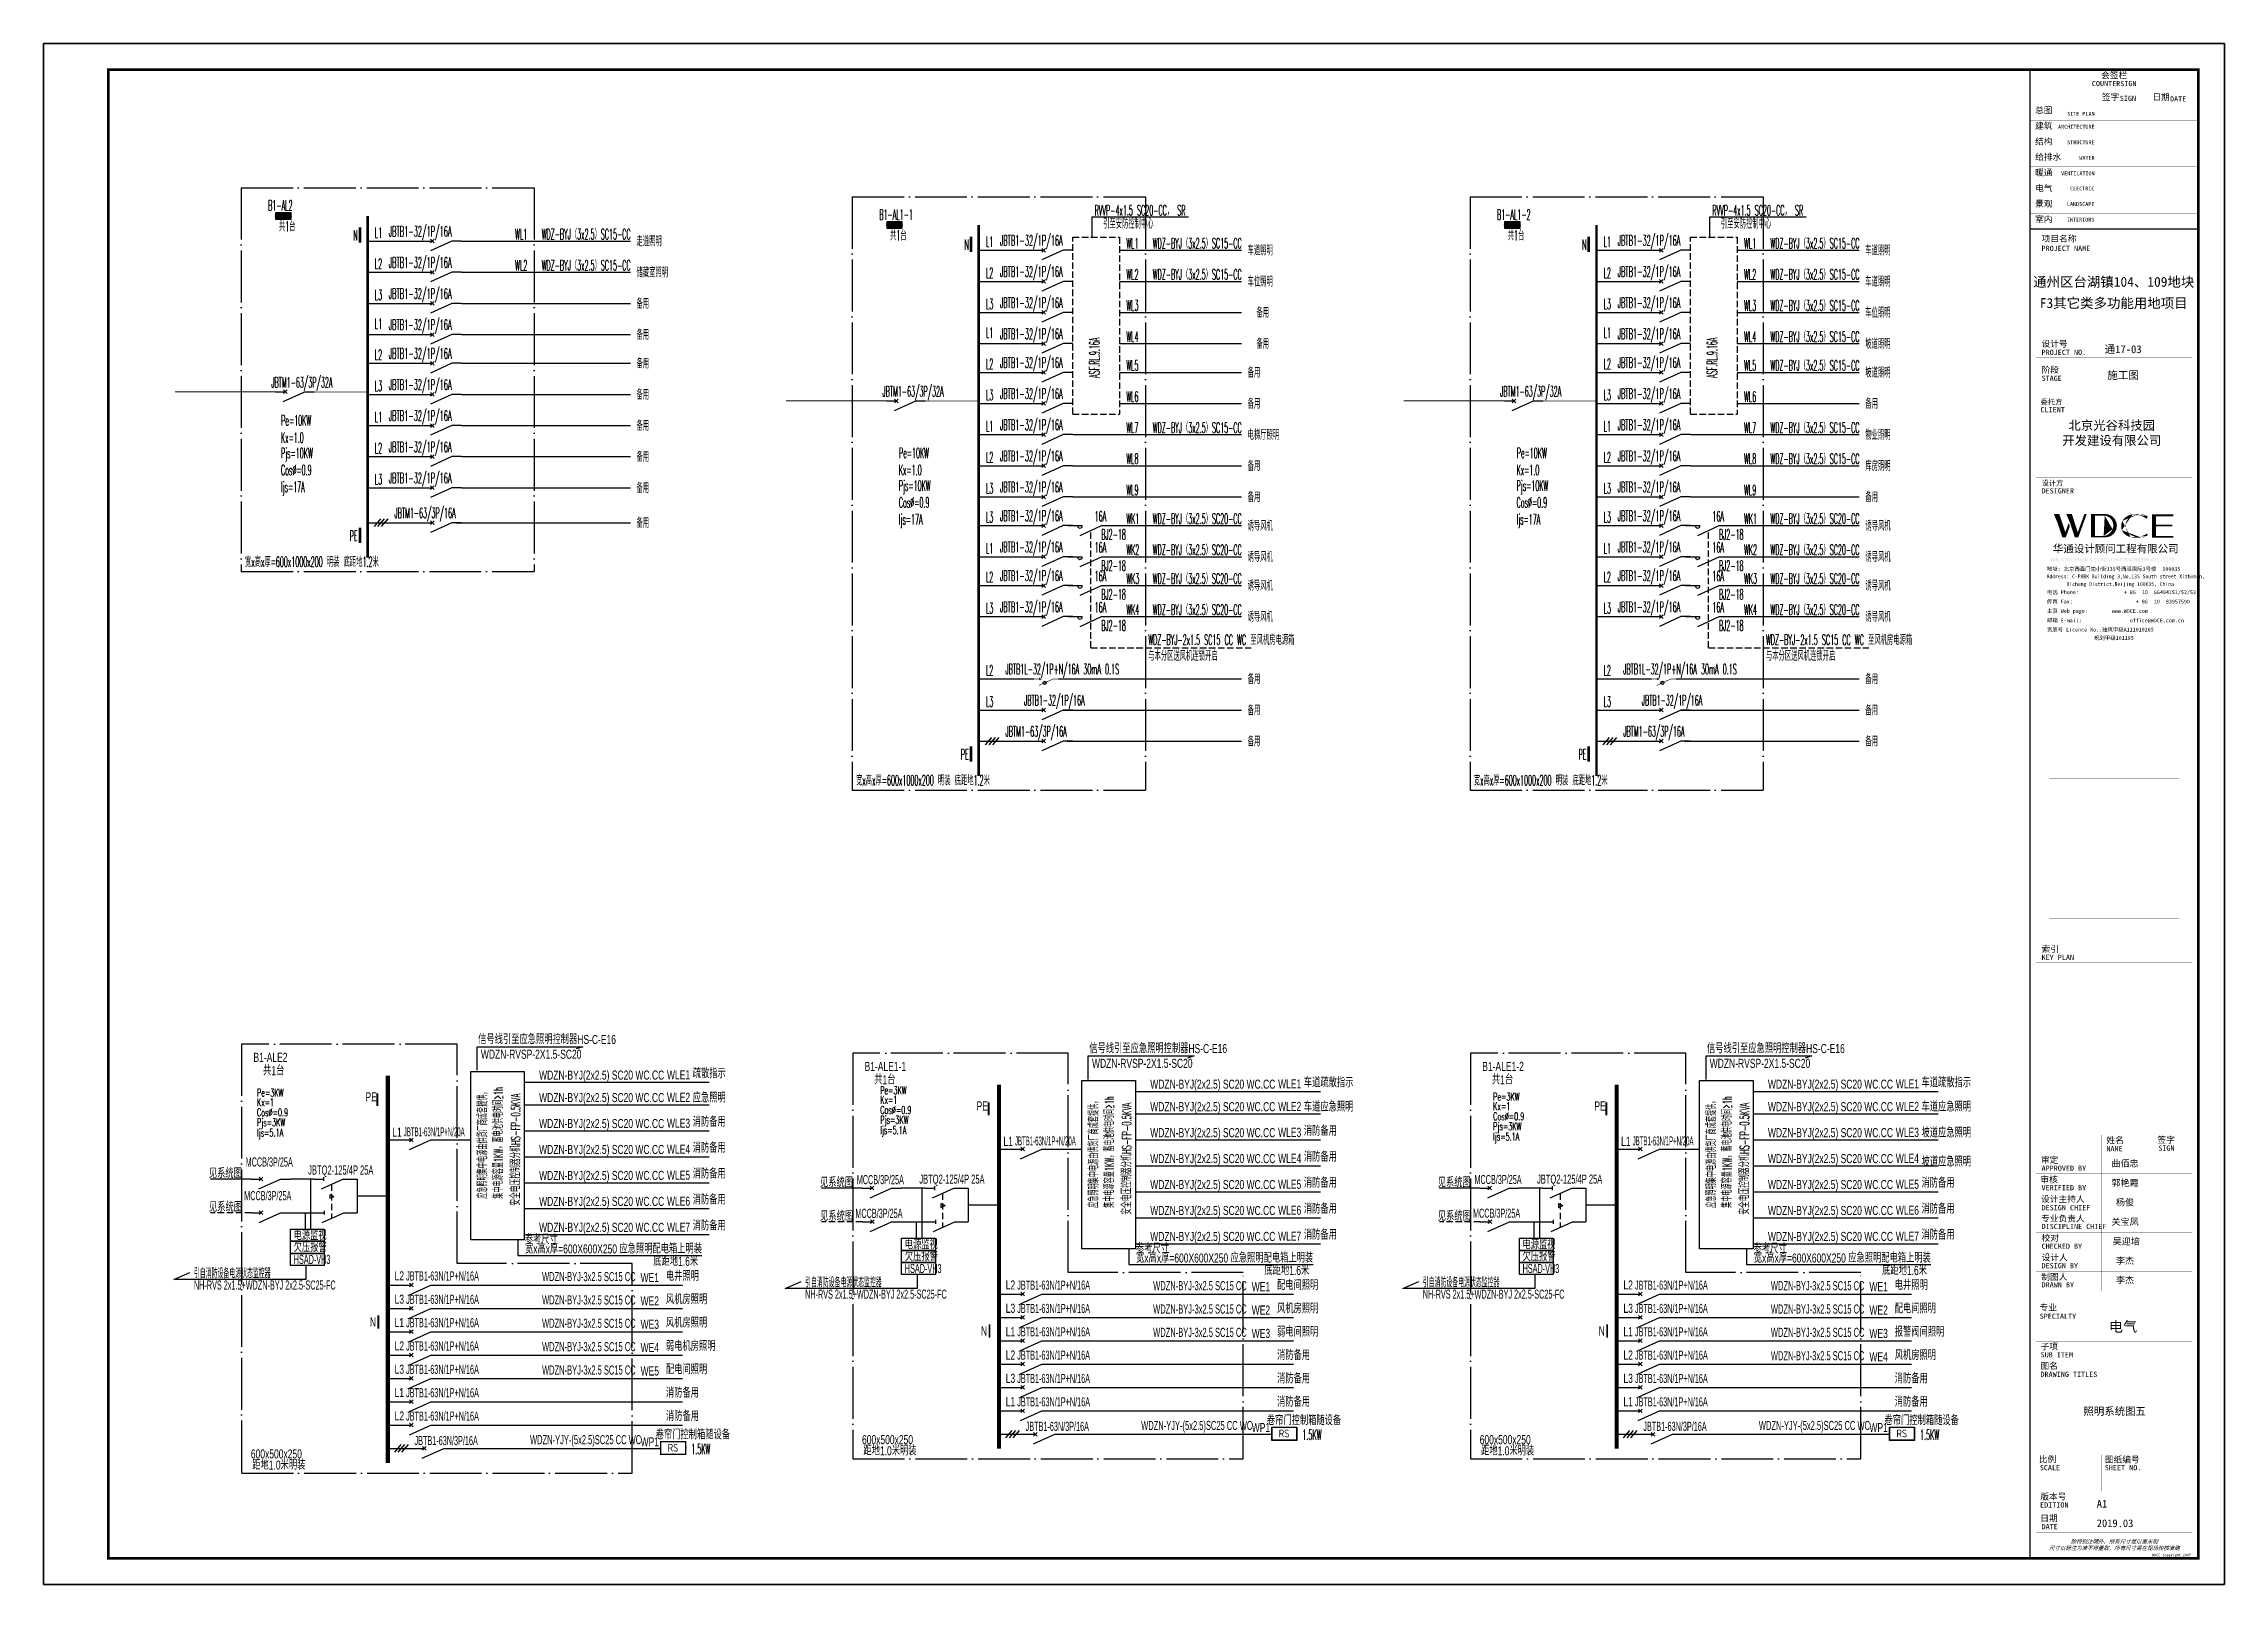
# Model space of a CAD drawing. Extents: x 776418 to 2076422, y -1170708 to 498544.
# Drawn here: x 1159593 to 1243693, y -898526 to -839126 of the extents above; entities that cross this region are included whole.
import ezdxf
from ezdxf.enums import TextEntityAlignment as Align

# ---------------------------------------------------------------- set-up
doc = ezdxf.new("R2010")
doc.units = 0
doc.header["$LTSCALE"] = 1000
doc.header["$MEASUREMENT"] = 0
for name, pattern in [('CONTINOUS', [0]), ('DASH', [0.35, 0.25, -0.1]), ('DOTE', [2.42, 2, -0.2, 0.02, -0.2]), ('HIDDEN', [0.375, 0.25, -0.125])]:
    doc.linetypes.add(name, pattern=pattern)
doc.layers.get('0').update_dxf_attribs({"linetype": 'CONTINUOUS'})
for name, color, linetype in [('D-TEXT', 7, 'CONTINUOUS'), ('DIM-动力', 3, 'CONTINUOUS'), ('DQ', 255, 'CONTINOUS'), ('EL-1', 4, 'DASH'), ('EL-TEXT', 3, 'CONTINUOUS'), ('ELEMENT', 3, 'CONTINUOUS'), ('EQUIP-消防', 80, 'CONTINUOUS'), ('EQUIP-箱柜', 3, 'CONTINUOUS'), ('LAYER3', 7, 'DOTE'), ('PUB_TEXT', 255, 'CONTINUOUS'), ('SHEET_LINE', 6, 'CONTINUOUS'), ('SHEET_TEXT', 7, 'CONTINUOUS'), ('SIG_TEXT', 7, 'CONTINUOUS'), ('TEL_SYMB', 3, 'CONTINUOUS'), ('TEL_TEXT', 3, 'CONTINUOUS'), ('TEL_TITLE', 7, 'CONTINUOUS'), ('WIRE', 4, 'CONTINUOUS'), ('WIRE-动力', 2, 'CONTINUOUS'), ('WIRE-应急', 2, 'DASH'), ('WIRE-照明', 1, 'CONTINUOUS'), ('WIRE-通讯', 4, 'CONTINUOUS'), ('XT', 6, 'CONTINUOUS'), ('字', 7, 'CONTINUOUS')]:
    doc.layers.add(name, color=color, linetype=linetype)
doc.styles.add('_COMPLEX', font='ROS', dxfattribs={"width": 0.6, "bigfont": 'JD'})
doc.styles.add('_HZTXT', font='txt.shx', dxfattribs={"width": 0.8, "bigfont": 'HZTXT.shx'})
doc.styles.add('_JD', font='ros.shx', dxfattribs={"width": 0.8, "bigfont": 'JD.shx'})
doc.styles.add('_TCH_LABEL', font='COMPLEX', dxfattribs={"bigfont": 'GBCBIG'})
doc.styles.add('_TEL_DIM', font='SIMPLEX', dxfattribs={"width": 0.7, "height": 3.5, "bigfont": 'HZTXT'})
doc.styles.add('B', font='ros.shx', dxfattribs={"width": 0.8, "bigfont": 'jd.shx'})
doc.styles.add('DIM_FONT', font='SIMPLEX', dxfattribs={"width": 0.7, "bigfont": 'GBCBIG'})
doc.styles.get("Standard").update_dxf_attribs({"font": 'gbenor.shx', "bigfont": 'gbcbig.shx'})
doc.styles.add('华文细黑', font='STXIHEI.TTF')

msp = doc.modelspace()

# ---------------------------------------------------------------- texts
at = {"layer": 'D-TEXT', "style": '_HZTXT'}
for s, width, p in [('B1-AL2', 0.45, (1168252, -845564)), ('共1台', 0.45, (1168668, -846366)), ('B1-AL1-1', 0.45, (1191820, -845915)), ('RVVP-4x1.5 SC20-CC， SR', 0.45, (1200126, -845752)), ('引至安防控制中心', 0.45, (1200452, -846258)), ('B1-AL1-2', 0.45, (1215641, -845915)), ('RVVP-4x1.5 SC20-CC， SR', 0.45, (1223947, -845752)), ('引至安防控制中心', 0.45, (1224273, -846258)), ('N', 0.45, (1171537, -846721)), ('L1', 0.45, (1172363, -846614)), ('JBTB1-32/1P/16A', 0.4, (1172905, -846564)), ('WL1', 0.45, (1177779, -846672)), ('WDZ-BYJ（3x2.5）SC15-CC', 0.45, (1178799, -846672)), ('走道照明', 0.45, (1182457, -846942)), ('共1台', 0.45, (1192235, -846717)), ('N', 0.45, (1195105, -847072)), ('L1', 0.45, (1195931, -846965)), ('JBTB1-32/1P/16A', 0.4, (1196473, -846915)), ('WL1', 0.45, (1201347, -847023)), ('WDZ-BYJ（3x2.5）SC15-CC', 0.45, (1202367, -847023)), ('车道照明 ', 0.45, (1206025, -847293)), ('共1台', 0.45, (1216057, -846717)), ('N', 0.45, (1218926, -847072)), ('L1', 0.45, (1219752, -846965)), ('JBTB1-32/1P/16A', 0.4, (1220294, -846915)), ('WL1', 0.45, (1225168, -847023)), ('WDZ-BYJ（3x2.5）SC15-CC', 0.45, (1226188, -847023)), ('车道照明 ', 0.45, (1229846, -847293)), ('L2', 0.45, (1172363, -847814)), ('JBTB1-32/1P/16A', 0.4, (1172905, -847764)), ('WL2', 0.45, (1177779, -847872)), ('WDZ-BYJ（3x2.5）SC15-CC', 0.45, (1178799, -847872)), ('储藏室照明', 0.45, (1182457, -848142)), ('JBTB1-32/1P/16A', 0.4, (1196473, -848115)), ('JBTB1-32/1P/16A', 0.4, (1220294, -848115)), ('JBTB1-32/1P/16A', 0.4, (1172905, -848964)), ('L2', 0.45, (1195931, -848165)), ('WL2', 0.45, (1201347, -848223)), ('WDZ-BYJ（3x2.5）SC15-CC', 0.45, (1202367, -848223)), ('车位照明 ', 0.45, (1206025, -848493)), ('L2', 0.45, (1219752, -848165)), ('WL2', 0.45, (1225168, -848223)), ('WDZ-BYJ（3x2.5）SC15-CC', 0.45, (1226188, -848223)), ('车道照明 ', 0.45, (1229846, -848493)), ('L3', 0.45, (1172363, -849014)), ('备用', 0.45, (1182459, -849342)), ('L3', 0.45, (1195931, -849365)), ('JBTB1-32/1P/16A', 0.4, (1196473, -849315)), ('WL3', 0.45, (1201347, -849423)), ('备用', 0.45, (1206367, -849693)), ('L3', 0.45, (1219752, -849365)), ('JBTB1-32/1P/16A', 0.4, (1220294, -849315)), ('WL3', 0.45, (1225168, -849423)), ('WDZ-BYJ（3x2.5）SC15-CC', 0.45, (1226188, -849423)), ('车位照明 ', 0.45, (1229846, -849693)), ('L1', 0.45, (1172363, -850123)), ('JBTB1-32/1P/16A', 0.4, (1172905, -850164)), ('备用', 0.45, (1182459, -850542)), ('L1', 0.45, (1195931, -850474)), ('JBTB1-32/1P/16A', 0.4, (1196473, -850515)), ('WL4', 0.45, (1201347, -850623)), ('L1', 0.45, (1219752, -850474)), ('JBTB1-32/1P/16A', 0.4, (1220294, -850515)), ('WL4', 0.45, (1225168, -850623)), ('WDZ-BYJ（3x2.5）SC15-CC', 0.45, (1226188, -850623)), ('L2', 0.45, (1172363, -851323)), ('JBTB1-32/1P/16A', 0.4, (1172905, -851273)), ('备用', 0.45, (1206367, -850893)), ('坡道照明 ', 0.45, (1229846, -850893)), ('JBTM1-63/3P/32A', 0.45, (1168373, -852384, 0)), ('备用', 0.45, (1182459, -851651)), ('L2', 0.45, (1195931, -851674)), ('JBTB1-32/1P/16A', 0.4, (1196473, -851623)), ('WL5', 0.45, (1201347, -851732)), ('备用', 0.45, (1206026, -852002)), ('L2', 0.45, (1219752, -851674)), ('JBTB1-32/1P/16A', 0.4, (1220294, -851623)), ('WL5', 0.45, (1225168, -851732)), ('WDZ-BYJ（3x2.5）SC15-CC', 0.45, (1226188, -851732)), ('坡道照明 ', 0.45, (1229846, -852002)), ('L3', 0.45, (1172363, -852523)), ('JBTB1-32/1P/16A', 0.4, (1172905, -852473)), ('备用', 0.45, (1182459, -852851)), ('JBTM1-63/3P/32A', 0.45, (1191941, -852734, 0)), ('L3', 0.45, (1195931, -852874)), ('JBTB1-32/1P/16A', 0.4, (1196473, -852823)), ('WL6', 0.45, (1201347, -852932)), ('备用', 0.45, (1206026, -853202)), ('JBTM1-63/3P/32A', 0.45, (1215762, -852734, 0)), ('L3', 0.45, (1219752, -852874)), ('JBTB1-32/1P/16A', 0.4, (1220294, -852823)), ('WL6', 0.45, (1225168, -852932)), ('备用', 0.45, (1229848, -853202)), ('Pe=10KW', 0.45, (1168755, -853854)), ('L1', 0.45, (1172363, -853723)), ('JBTB1-32/1P/16A', 0.4, (1172905, -853673)), ('备用', 0.45, (1182459, -854051)), ('JBTB1-32/1P/16A', 0.4, (1196473, -854023)), ('JBTB1-32/1P/16A', 0.4, (1220294, -854023)), ('Kx=1.0', 0.45, (1168747, -854514)), ('JBTB1-32/1P/16A', 0.4, (1172905, -854873)), ('L1', 0.45, (1195931, -854074)), ('WL7', 0.45, (1201347, -854132)), ('WDZ-BYJ（3x2.5）SC15-CC', 0.45, (1202367, -854132)), ('电梯厅照明', 0.45, (1206026, -854402)), ('L1', 0.45, (1219752, -854074)), ('WL7', 0.45, (1225168, -854132)), ('WDZ-BYJ（3x2.5）SC15-CC', 0.45, (1226188, -854132)), ('物业照明', 0.45, (1229848, -854402)), ('Pjs=10KW', 0.45, (1168747, -855114)), ('L2', 0.45, (1172363, -854923)), ('备用', 0.45, (1182459, -855251)), ('Pe=10KW', 0.45, (1192583, -855105)), ('L2', 0.45, (1195931, -855274)), ('JBTB1-32/1P/16A', 0.4, (1196473, -855223)), ('WL8', 0.45, (1201347, -855332)), ('备用', 0.45, (1206026, -855602)), ('Pe=10KW', 0.45, (1216405, -855105)), ('L2', 0.45, (1219752, -855274)), ('JBTB1-32/1P/16A', 0.4, (1220294, -855223)), ('WL8', 0.45, (1225168, -855332)), ('WDZ-BYJ（3x2.5）SC15-CC', 0.45, (1226188, -855332)), ('库房照明', 0.45, (1229848, -855602)), ('Cos%%C=0.9', 0.45, (1168747, -855764)), ('Ijs=17A', 0.45, (1168747, -856414)), ('L3', 0.45, (1172363, -856123)), ('JBTB1-32/1P/16A', 0.4, (1172905, -856073)), ('备用', 0.45, (1182459, -856451)), ('Kx=1.0', 0.45, (1192575, -855764)), ('Pjs=10KW', 0.45, (1192575, -856364)), ('L3', 0.45, (1195931, -856474)), ('JBTB1-32/1P/16A', 0.4, (1196473, -856423)), ('WL9', 0.45, (1201347, -856532)), ('Kx=1.0', 0.45, (1216397, -855764)), ('Pjs=10KW', 0.45, (1216397, -856364)), ('L3', 0.45, (1219752, -856474)), ('JBTB1-32/1P/16A', 0.4, (1220294, -856423)), ('WL9', 0.45, (1225168, -856532)), ('JBTM1-63/3P/16A', 0.45, (1173123, -857419)), ('Cos%%C=0.9', 0.45, (1192575, -857014)), ('备用', 0.45, (1206026, -856802)), ('Cos%%C=0.9', 0.45, (1216397, -857014)), ('备用', 0.45, (1229848, -856802)), ('备用', 0.45, (1182459, -857796)), ('Ijs=17A', 0.45, (1192575, -857664)), ('L3', 0.45, (1195931, -857583)), ('JBTB1-32/1P/16A', 0.4, (1196473, -857532)), ('16A', 0.45, (1200126, -857547)), ('WK1', 0.45, (1201347, -857640)), ('WDZ-BYJ（3x2.5）SC20-CC', 0.45, (1202367, -857640)), ('诱导风机 ', 0.45, (1206026, -857911)), ('Ijs=17A', 0.45, (1216397, -857664)), ('L3', 0.45, (1219752, -857583)), ('JBTB1-32/1P/16A', 0.4, (1220294, -857532)), ('16A', 0.45, (1223947, -857547)), ('WK1', 0.45, (1225168, -857640)), ('WDZ-BYJ（3x2.5）SC20-CC', 0.45, (1226188, -857640)), ('诱导风机 ', 0.45, (1229848, -857911)), ('PE', 0.45, (1171398, -858300)), ('L1', 0.45, (1195931, -858783)), ('JBTB1-32/1P/16A', 0.4, (1196473, -858732)), ('16A', 0.45, (1200126, -858747)), ('BJ2-18', 0.45, (1200379, -858250)), ('WK2', 0.45, (1201347, -858840)), ('WDZ-BYJ（3x2.5）SC20-CC', 0.45, (1202367, -858840)), ('L1', 0.45, (1219752, -858783)), ('JBTB1-32/1P/16A', 0.4, (1220294, -858732)), ('16A', 0.45, (1223947, -858747)), ('BJ2-18', 0.45, (1224200, -858250)), ('WK2', 0.45, (1225168, -858840)), ('WDZ-BYJ（3x2.5）SC20-CC', 0.45, (1226188, -858840)), ('宽x高x厚=600x1000x200 明装 底距地1.2米', 0.45, (1167358, -859301)), ('L2', 0.45, (1195931, -859891)), ('JBTB1-32/1P/16A', 0.4, (1196473, -859841)), ('16A', 0.45, (1200126, -859856)), ('BJ2-18', 0.45, (1200379, -859450)), ('WDZ-BYJ（3x2.5）SC20-CC', 0.45, (1202367, -859949)), ('诱导风机 ', 0.45, (1206026, -859111)), ('L2', 0.45, (1219752, -859891)), ('JBTB1-32/1P/16A', 0.4, (1220294, -859841)), ('16A', 0.45, (1223947, -859856)), ('BJ2-18', 0.45, (1224200, -859450)), ('WDZ-BYJ（3x2.5）SC20-CC', 0.45, (1226188, -859949)), ('诱导风机 ', 0.45, (1229848, -859111)), ('BJ2-18', 0.45, (1200379, -860559)), ('WK3', 0.45, (1201347, -859949)), ('诱导风机 ', 0.45, (1206026, -860219)), ('BJ2-18', 0.45, (1224200, -860559)), ('WK3', 0.45, (1225168, -859949)), ('诱导风机 ', 0.45, (1229848, -860219)), ('L3', 0.45, (1195931, -861091)), ('JBTB1-32/1P/16A', 0.4, (1196473, -861041)), ('16A', 0.45, (1200126, -861056)), ('WK4', 0.45, (1201347, -861149)), ('WDZ-BYJ（3x2.5）SC20-CC', 0.45, (1202367, -861149)), ('诱导风机 ', 0.45, (1206026, -861419)), ('L3', 0.45, (1219752, -861091)), ('JBTB1-32/1P/16A', 0.4, (1220294, -861041)), ('16A', 0.45, (1223947, -861056)), ('WK4', 0.45, (1225168, -861149)), ('WDZ-BYJ（3x2.5）SC20-CC', 0.45, (1226188, -861149)), ('诱导风机 ', 0.45, (1229848, -861419)), ('BJ2-18', 0.45, (1200379, -861759)), ('WDZ-BYJ-2x1.5 SC15 CC WC 至风机房电源箱', 0.45, (1202194, -862310)), ('BJ2-18', 0.45, (1224200, -861759)), ('WDZ-BYJ-2x1.5 SC15 CC WC 至风机房电源箱', 0.45, (1226015, -862310)), ('与本分区送风机连锁开启', 0.45, (1202194, -862921)), ('与本分区送风机连锁开启', 0.45, (1226015, -862921)), ('L2', 0.45, (1195931, -863491)), ('JBTB1L-32/1P+N/16A 30mA 0.1S', 0.45, (1196689, -863441)), ('备用', 0.45, (1206026, -863819)), ('L2', 0.45, (1219752, -863491)), ('JBTB1L-32/1P+N/16A 30mA 0.1S', 0.45, (1220510, -863441)), ('备用', 0.45, (1229848, -863819)), ('L3', 0.45, (1195931, -864691)), ('JBTB1-32/1P/16A', 0.45, (1197403, -864641)), ('L3', 0.45, (1219752, -864691)), ('JBTB1-32/1P/16A', 0.45, (1221225, -864641)), ('JBTM1-63/3P/16A', 0.45, (1196691, -865841)), ('备用', 0.45, (1206026, -865019)), ('JBTM1-63/3P/16A', 0.45, (1220512, -865841)), ('备用', 0.45, (1229848, -865019)), ('备用', 0.45, (1206026, -866218)), ('备用', 0.45, (1229848, -866218)), ('PE', 0.45, (1194966, -866722)), ('PE', 0.45, (1218787, -866722)), ('宽x高x厚=600x1000x200 明装 底距地1.2米', 0.45, (1190926, -867723)), ('宽x高x厚=600x1000x200 明装 底距地1.2米', 0.45, (1214747, -867723)), ('1.5KW', 0.45, (1184570, -893508)), ('1.5KW', 0.45, (1208138, -892959)), ('1.5KW', 0.45, (1231959, -892959))]:
    msp.add_text(s, height=400, dxfattribs=dict(at, width=width)).set_placement(p)
at = {"layer": 'D-TEXT', "style": '_HZTXT', "width": 0.45}
for p in [(1200318, -852016), (1224139, -852016)]:
    msp.add_text('ASF.RL.9.16A', height=400, rotation=90, dxfattribs=at).set_placement(p)
at = {"layer": 'EL-TEXT', "style": '华文细黑'}
msp.add_text('照明系统图五', height=294, dxfattribs=at).set_placement((1238260, -891998))
at = {"layer": 'PUB_TEXT', "style": '_HZTXT'}
for s, width, p in [('集中电源容量1KW，蓄电池供电时间≥1h', 0.5, (1177304, -883660)), ('安全电压控制器分机HS-FP-0.5KVA ', 0.55, (1177972, -883927)), ('应急照明集中电源由供货厂商成套提供，', 0.5, (1176703, -883660)), ('应急照明集中电源由供货厂商成套提供，', 0.5, (1200271, -884011)), ('集中电源容量1KW，蓄电池供电时间≥1h', 0.5, (1200871, -884011)), ('安全电压控制器分机HS-FP-0.5KVA ', 0.55, (1201539, -884278)), ('应急照明集中电源由供货厂商成套提供，', 0.5, (1224092, -884011)), ('集中电源容量1KW，蓄电池供电时间≥1h', 0.5, (1224693, -884011)), ('安全电压控制器分机HS-FP-0.5KVA ', 0.55, (1225361, -884278))]:
    msp.add_text(s, height=350, rotation=90, dxfattribs=dict(at, width=width)).set_placement(p)
at = {"layer": 'SHEET_TEXT', "style": '华文细黑'}
msp.add_text('吴迎培', height=250, dxfattribs=at).set_placement((1239385, -885179), align=Align.TOP_LEFT)
for tag, p in [('曲佰忠', (1239862, -882172)), ('郭艳霞', (1239862, -882922)), ('杨俊', (1239862, -883672)), ('关宝凤', (1239862, -884422)), ('李杰', (1239862, -885922)), ('李杰', (1239862, -886672))]:
    msp.add_attdef(tag, text='', height=250, dxfattribs=at).set_placement(p, align=Align.TOP_CENTER)
at = {"layer": 'SIG_TEXT', "style": '_TEL_DIM', "width": 0.5}
for s, p in [('Pe=3KW', (1167821, -879721)), ('Pe=3KW', (1191856, -879626)), ('Pe=3KW', (1215493, -879874)), ('Cos%%C=0.9', (1167821, -880481)), ('Kx=1', (1167821, -880090)), ('Cos%%C=0.9', (1191856, -880385)), ('Kx=1', (1191856, -879994)), ('Pjs=3KW', (1191856, -880768)), ('Cos%%C=0.9', (1215493, -880633)), ('Kx=1', (1215493, -880242)), ('Pjs=3KW', (1167821, -880864)), ('Ijs=5.1A', (1167821, -881262)), ('Ijs=5.1A', (1191856, -881166)), ('Pjs=3KW', (1215493, -881016)), ('Ijs=5.1A', (1215493, -881414))]:
    msp.add_text(s, height=300, dxfattribs=at).set_placement(p)
at = {"layer": 'TEL_TEXT', "ltscale": 2}
for s, style, width, p in [('信号线引至应急照明控制器HS-C-E16 ', '_COMPLEX', 0.7, (1176351, -877694)), ('WDZN-RVSP-2X1.5-SC20', '_COMPLEX', 0.7, (1176456, -878262)), ('信号线引至应急照明控制器HS-C-E16 ', '_COMPLEX', 0.7, (1199919, -878045)), ('信号线引至应急照明控制器HS-C-E16 ', '_COMPLEX', 0.7, (1223740, -878045)), ('B1-ALE2', '_COMPLEX', 0.7, (1167686, -878383)), ('WDZN-BYJ(2x2.5) SC20 WC.CC', '_COMPLEX', 0.7, (1178702, -879066)), ('WLE1', '_COMPLEX', 0.7, (1183633, -879056)), ('疏散指示', '_COMPLEX', 0.7, (1184625, -879008)), ('B1-ALE1-1', '_COMPLEX', 0.7, (1191253, -878733)), ('WDZN-RVSP-2X1.5-SC20', '_COMPLEX', 0.7, (1200024, -878613)), ('B1-ALE1-2', '_COMPLEX', 0.7, (1215074, -878733)), ('WDZN-RVSP-2X1.5-SC20', '_COMPLEX', 0.7, (1223845, -878613)), ('WDZN-BYJ(2x2.5) SC20 WC.CC', '_COMPLEX', 0.7, (1178702, -879934)), ('WLE2', '_COMPLEX', 0.7, (1183633, -879924)), ('应急照明', '_COMPLEX', 0.7, (1184625, -879944)), ('WDZN-BYJ(2x2.5) SC20 WC.CC', '_COMPLEX', 0.7, (1202270, -879417)), ('WLE1', '_COMPLEX', 0.7, (1207201, -879407)), ('车道疏散指示', '_COMPLEX', 0.7, (1208193, -879359)), ('WDZN-BYJ(2x2.5) SC20 WC.CC', '_COMPLEX', 0.7, (1226091, -879417)), ('WLE1', '_COMPLEX', 0.7, (1231022, -879407)), ('车道疏散指示', '_COMPLEX', 0.7, (1232014, -879359)), ('消防备用', '_COMPLEX', 0.7, (1184625, -880876)), ('WDZN-BYJ(2x2.5) SC20 WC.CC', '_COMPLEX', 0.7, (1202270, -880285)), ('WLE2', '_COMPLEX', 0.7, (1207201, -880275)), ('车道应急照明', '_COMPLEX', 0.7, (1208193, -880294)), ('WDZN-BYJ(2x2.5) SC20 WC.CC', '_COMPLEX', 0.7, (1226091, -880285)), ('WLE2', '_COMPLEX', 0.7, (1231022, -880275)), ('车道应急照明', '_COMPLEX', 0.7, (1232014, -880294)), ('L1', '_COMPLEX', 0.7, (1173040, -881270)), ('JBTB1-63N/1P+N/20A', '_COMPLEX', 0.4, (1173483, -881255)), ('WDZN-BYJ(2x2.5) SC20 WC.CC', '_COMPLEX', 0.7, (1178702, -880935)), ('WLE3', '_COMPLEX', 0.7, (1183633, -880924)), ('L1', '_COMPLEX', 0.7, (1196607, -881621)), ('JBTB1-63N/1P+N/20A', '_COMPLEX', 0.4, (1197051, -881606)), ('WDZN-BYJ(2x2.5) SC20 WC.CC', '_COMPLEX', 0.7, (1202270, -881286)), ('WLE3', '_COMPLEX', 0.7, (1207201, -881275)), ('消防备用', '_COMPLEX', 0.7, (1208193, -881227)), ('L1', '_COMPLEX', 0.7, (1220429, -881621)), ('JBTB1-63N/1P+N/20A', '_COMPLEX', 0.4, (1220872, -881606)), ('WDZN-BYJ(2x2.5) SC20 WC.CC', '_COMPLEX', 0.7, (1226091, -881286)), ('WLE3', '_COMPLEX', 0.7, (1231022, -881275)), ('坡道应急照明', '_COMPLEX', 0.7, (1232014, -881295)), ('MCCB/3P/25A', '_JD', 0.55, (1167383, -882417)), ('WDZN-BYJ(2x2.5) SC20 WC.CC', '_COMPLEX', 0.7, (1178702, -881935)), ('WLE4', '_COMPLEX', 0.7, (1183633, -881925)), ('消防备用', '_COMPLEX', 0.7, (1184625, -881877)), ('WDZN-BYJ(2x2.5) SC20 WC.CC', '_COMPLEX', 0.7, (1202270, -882286)), ('WLE4', '_COMPLEX', 0.7, (1207201, -882276)), ('消防备用', '_COMPLEX', 0.7, (1208193, -882227)), ('WDZN-BYJ(2x2.5) SC20 WC.CC', '_COMPLEX', 0.7, (1226091, -882286)), ('WLE4', '_COMPLEX', 0.7, (1231022, -882276)), ('坡道应急照明', '_COMPLEX', 0.7, (1232014, -882411)), ('WDZN-BYJ(2x2.5) SC20 WC.CC', '_COMPLEX', 0.7, (1178702, -882935)), ('WLE5', '_COMPLEX', 0.7, (1183633, -882925)), ('消防备用', '_COMPLEX', 0.7, (1184625, -882877)), ('MCCB/3P/25A', '_JD', 0.55, (1190951, -883098)), ('WDZN-BYJ(2x2.5) SC20 WC.CC', '_COMPLEX', 0.7, (1202270, -883286)), ('WLE5', '_COMPLEX', 0.7, (1207201, -883276)), ('消防备用', '_COMPLEX', 0.7, (1208193, -883228)), ('MCCB/3P/25A', '_JD', 0.55, (1214772, -883092)), ('WDZN-BYJ(2x2.5) SC20 WC.CC', '_COMPLEX', 0.7, (1226091, -883286)), ('WLE5', '_COMPLEX', 0.7, (1231022, -883276)), ('消防备用', '_COMPLEX', 0.7, (1232014, -883228)), ('MCCB/3P/25A', '_JD', 0.55, (1167329, -883716)), ('WDZN-BYJ(2x2.5) SC20 WC.CC', '_COMPLEX', 0.7, (1178702, -883936)), ('WLE6', '_COMPLEX', 0.7, (1183633, -883926)), ('消防备用', '_COMPLEX', 0.7, (1184625, -883877)), ('消防备用', '_COMPLEX', 0.7, (1208193, -884228)), ('消防备用', '_COMPLEX', 0.7, (1232014, -884228)), ('WDZN-BYJ(2x2.5) SC20 WC.CC', '_COMPLEX', 0.7, (1178702, -884936)), ('WLE7', '_COMPLEX', 0.7, (1183633, -884926)), ('消防备用', '_COMPLEX', 0.7, (1184625, -884878)), ('MCCB/3P/25A', '_JD', 0.55, (1190897, -884397)), ('WDZN-BYJ(2x2.5) SC20 WC.CC', '_COMPLEX', 0.7, (1202270, -884287)), ('WLE6', '_COMPLEX', 0.7, (1207201, -884276)), ('MCCB/3P/25A', '_JD', 0.55, (1214718, -884392)), ('WDZN-BYJ(2x2.5) SC20 WC.CC', '_COMPLEX', 0.7, (1226091, -884287)), ('WLE6', '_COMPLEX', 0.7, (1231022, -884276)), ('欠压报警', '_COMPLEX', 0.7, (1169238, -885710, 37)), ('电源监视', '_COMPLEX', 0.7, (1169234, -885255, 37)), ('参考尺寸', '_COMPLEX', 0.7, (1178150, -885410, 0)), ('宽x高x厚=600X600X250 应急照明配电箱上明装 ', '_COMPLEX', 0.7, (1178156, -885768, 0)), ('电源监视', '_COMPLEX', 0.7, (1192802, -885606, 37)), ('参考尺寸', '_COMPLEX', 0.7, (1201717, -885761, 0)), ('WDZN-BYJ(2x2.5) SC20 WC.CC', '_COMPLEX', 0.7, (1202270, -885287)), ('WLE7', '_COMPLEX', 0.7, (1207201, -885277)), ('消防备用', '_COMPLEX', 0.7, (1208193, -885229)), ('电源监视', '_COMPLEX', 0.7, (1216623, -885606, 37)), ('参考尺寸', '_COMPLEX', 0.7, (1225539, -885761, 0)), ('WDZN-BYJ(2x2.5) SC20 WC.CC', '_COMPLEX', 0.7, (1226091, -885287)), ('WLE7', '_COMPLEX', 0.7, (1231022, -885277)), ('消防备用', '_COMPLEX', 0.7, (1232014, -885229)), ('引自消防设备电源状态监控器 ', '_COMPLEX', 0.5, (1165391, -886719)), ('HSAD-VH3', '_COMPLEX', 0.5, (1169239, -886172)), ('底距地1.6米', '_COMPLEX', 0.7, (1183105, -886246, 0)), ('欠压报警', '_COMPLEX', 0.7, (1192806, -886061, 37)), ('HSAD-VH3', '_COMPLEX', 0.5, (1192806, -886523)), ('宽x高x厚=600X600X250 应急照明配电箱上明装 ', '_COMPLEX', 0.7, (1201724, -886119, 0)), ('底距地1.6米', '_COMPLEX', 0.7, (1206673, -886597, 0)), ('欠压报警', '_COMPLEX', 0.7, (1216627, -886061, 37)), ('HSAD-VH3', '_COMPLEX', 0.5, (1216628, -886523)), ('宽x高x厚=600X600X250 应急照明配电箱上明装 ', '_COMPLEX', 0.7, (1225545, -886119, 0)), ('底距地1.6米', '_COMPLEX', 0.7, (1230494, -886597, 0)), ('NH-RVS 2x1.5+WDZN-BYJ 2x2.5-SC25-FC ', '_COMPLEX', 0.5, (1165391, -887161)), ('L2', '_COMPLEX', 0.7, (1173129, -886807)), ('JBTB1-63N/1P+N/16A', '_COMPLEX', 0.5, (1173573, -886812)), ('WDZN-BYJ-3x2.5 SC15 CC', '_COMPLEX', 0.6, (1178816, -886836)), ('WE1', '_COMPLEX', 0.7, (1182615, -886874)), ('电井照明', '_COMPLEX', 0.7, (1183592, -886822)), ('引自消防设备电源状态监控器 ', '_COMPLEX', 0.5, (1188959, -887070)), ('NH-RVS 2x1.5+WDZN-BYJ 2x2.5-SC25-FC ', '_COMPLEX', 0.5, (1188959, -887512)), ('L2', '_COMPLEX', 0.7, (1196697, -887158)), ('JBTB1-63N/1P+N/16A', '_COMPLEX', 0.5, (1197141, -887163)), ('WDZN-BYJ-3x2.5 SC15 CC', '_COMPLEX', 0.6, (1202383, -887186)), ('WE1', '_COMPLEX', 0.7, (1206183, -887225)), ('配电间照明', '_COMPLEX', 0.7, (1207160, -887172)), ('引自消防设备电源状态监控器 ', '_COMPLEX', 0.5, (1212780, -887070)), ('NH-RVS 2x1.5+WDZN-BYJ 2x2.5-SC25-FC ', '_COMPLEX', 0.5, (1212780, -887512)), ('L2', '_COMPLEX', 0.7, (1220518, -887158)), ('JBTB1-63N/1P+N/16A', '_COMPLEX', 0.5, (1220962, -887163)), ('WDZN-BYJ-3x2.5 SC15 CC', '_COMPLEX', 0.6, (1226204, -887186)), ('WE1', '_COMPLEX', 0.7, (1230004, -887225)), ('电井照明', '_COMPLEX', 0.7, (1230981, -887172)), ('L3', '_COMPLEX', 0.7, (1173129, -887707)), ('JBTB1-63N/1P+N/16A', '_COMPLEX', 0.5, (1173573, -887712)), ('WDZN-BYJ-3x2.5 SC15 CC', '_COMPLEX', 0.6, (1178816, -887736)), ('风机房照明', '_COMPLEX', 0.7, (1183592, -887722)), ('L3', '_COMPLEX', 0.7, (1196697, -888058)), ('JBTB1-63N/1P+N/16A', '_COMPLEX', 0.5, (1197141, -888063)), ('WDZN-BYJ-3x2.5 SC15 CC', '_COMPLEX', 0.6, (1202383, -888086)), ('风机房照明', '_COMPLEX', 0.7, (1207160, -888072)), ('L3', '_COMPLEX', 0.7, (1220518, -888058)), ('JBTB1-63N/1P+N/16A', '_COMPLEX', 0.5, (1220962, -888063)), ('WDZN-BYJ-3x2.5 SC15 CC', '_COMPLEX', 0.6, (1226204, -888086)), ('配电间照明', '_COMPLEX', 0.7, (1230981, -888072)), ('L1', '_COMPLEX', 0.7, (1173129, -888607)), ('JBTB1-63N/1P+N/16A', '_COMPLEX', 0.5, (1173573, -888612)), ('WDZN-BYJ-3x2.5 SC15 CC', '_COMPLEX', 0.6, (1178816, -888636)), ('风机房照明', '_COMPLEX', 0.7, (1183592, -888622)), ('L1', '_COMPLEX', 0.7, (1196697, -888958)), ('JBTB1-63N/1P+N/16A', '_COMPLEX', 0.5, (1197141, -888963)), ('WDZN-BYJ-3x2.5 SC15 CC', '_COMPLEX', 0.6, (1202383, -888986)), ('弱电间照明', '_COMPLEX', 0.7, (1207160, -888972)), ('L1', '_COMPLEX', 0.7, (1220518, -888958)), ('JBTB1-63N/1P+N/16A', '_COMPLEX', 0.5, (1220962, -888963)), ('WDZN-BYJ-3x2.5 SC15 CC', '_COMPLEX', 0.6, (1226204, -888986)), ('报警阀间照明', '_COMPLEX', 0.7, (1230981, -888972)), ('L2', '_COMPLEX', 0.7, (1173129, -889507)), ('JBTB1-63N/1P+N/16A', '_COMPLEX', 0.5, (1173573, -889512)), ('WDZN-BYJ-3x2.5 SC15 CC', '_COMPLEX', 0.6, (1178816, -889536)), ('弱电机房照明', '_COMPLEX', 0.7, (1183592, -889522)), ('L2', '_COMPLEX', 0.7, (1196697, -889858)), ('JBTB1-63N/1P+N/16A', '_COMPLEX', 0.5, (1197141, -889863)), ('消防备用', '_COMPLEX', 0.7, (1207160, -889872)), ('L2', '_COMPLEX', 0.7, (1220518, -889858)), ('JBTB1-63N/1P+N/16A', '_COMPLEX', 0.5, (1220962, -889863)), ('WDZN-BYJ-3x2.5 SC15 CC', '_COMPLEX', 0.6, (1226204, -889886)), ('风机房照明', '_COMPLEX', 0.7, (1230981, -889872)), ('L3', '_COMPLEX', 0.7, (1173129, -890407)), ('JBTB1-63N/1P+N/16A', '_COMPLEX', 0.5, (1173573, -890412)), ('WDZN-BYJ-3x2.5 SC15 CC', '_COMPLEX', 0.6, (1178816, -890436)), ('配电间照明', '_COMPLEX', 0.7, (1183592, -890422)), ('L3', '_COMPLEX', 0.7, (1196697, -890758)), ('JBTB1-63N/1P+N/16A', '_COMPLEX', 0.5, (1197141, -890763)), ('消防备用', '_COMPLEX', 0.7, (1207160, -890772)), ('L3', '_COMPLEX', 0.7, (1220518, -890758)), ('JBTB1-63N/1P+N/16A', '_COMPLEX', 0.5, (1220962, -890763)), ('消防备用', '_COMPLEX', 0.7, (1230981, -890772)), ('L1', '_COMPLEX', 0.7, (1173129, -891307)), ('JBTB1-63N/1P+N/16A', '_COMPLEX', 0.5, (1173573, -891312)), ('消防备用', '_COMPLEX', 0.7, (1183592, -891322)), ('L1', '_COMPLEX', 0.7, (1196697, -891658)), ('JBTB1-63N/1P+N/16A', '_COMPLEX', 0.5, (1197141, -891663)), ('消防备用', '_COMPLEX', 0.7, (1207160, -891672)), ('L1', '_COMPLEX', 0.7, (1220518, -891658)), ('JBTB1-63N/1P+N/16A', '_COMPLEX', 0.5, (1220962, -891663)), ('消防备用', '_COMPLEX', 0.7, (1230981, -891672)), ('L2', '_COMPLEX', 0.7, (1173129, -892207)), ('JBTB1-63N/1P+N/16A', '_COMPLEX', 0.5, (1173573, -892212)), ('消防备用', '_COMPLEX', 0.7, (1183592, -892222)), ('JBTB1-63N/3P/16A', '_COMPLEX', 0.5, (1197465, -892609)), ('WDZN-YJY-(5x2.5)SC25 CC WC ', '_COMPLEX', 0.6, (1201920, -892574)), ('卷帘门控制箱随设备', '_COMPLEX', 0.7, (1206766, -892384)), ('JBTB1-63N/3P/16A', '_COMPLEX', 0.5, (1221286, -892609)), ('WDZN-YJY-(5x2.5)SC25 CC WC ', '_COMPLEX', 0.6, (1225741, -892574)), ('卷帘门控制箱随设备', '_COMPLEX', 0.7, (1230587, -892384)), ('JBTB1-63N/3P/16A', '_COMPLEX', 0.5, (1173897, -893159)), ('WDZN-YJY-(5x2.5)SC25 CC WC ', '_COMPLEX', 0.6, (1178352, -893123)), ('WP1', '_COMPLEX', 0.7, (1182615, -893206)), ('卷帘门控制箱随设备', '_COMPLEX', 0.7, (1183198, -892933)), ('WP1', '_COMPLEX', 0.7, (1206183, -892656)), ('WP1', '_COMPLEX', 0.7, (1230004, -892656))]:
    msp.add_text(s, height=350, dxfattribs=dict(at, style=style, width=width)).set_placement(p)
at = {"layer": 'TEL_TEXT', "linetype": 'Continuous', "style": 'B', "oblique": 0.7}
for s, width, p in [('共1台', 0.7, (1168055, -878897)), ('共1台', 0.7, (1191623, -879248)), ('共1台', 0.7, (1215444, -879248)), ('见系统图', 0.7, (1165964, -882860)), ('JBTQ2-125/4P 25A', 0.6, (1169796, -882727)), ('见系统图', 0.7, (1189532, -883211)), ('JBTQ2-125/4P 25A', 0.6, (1193364, -883078)), ('见系统图', 0.7, (1213353, -883211)), ('JBTQ2-125/4P 25A', 0.6, (1217185, -883078)), ('见系统图', 0.7, (1165969, -884159)), ('见系统图', 0.7, (1189536, -884510)), ('见系统图', 0.7, (1213357, -884510)), ('600x500x250', 0.7, (1191152, -893122)), ('600x500x250', 0.7, (1214973, -893122)), ('600x500x250', 0.7, (1167584, -893671)), ('距地1.0米明装', 0.7, (1167638, -894101)), ('距地1.0米明装', 0.7, (1191206, -893551)), ('距地1.0米明装', 0.7, (1215027, -893551))]:
    msp.add_text(s, height=350, dxfattribs=dict(at, width=width)).set_placement(p)
at = {"layer": 'TEL_TEXT', "color": 1, "linetype": 'Continuous', "style": 'B', "oblique": 0.7, "width": 0.7}
for s, p in [('PE', (1172005, -879908)), ('PE', (1195572, -880259)), ('PE', (1219394, -880259)), ('N', (1172172, -888582)), ('N', (1195740, -888932)), ('N', (1219561, -888932))]:
    msp.add_text(s, height=350, dxfattribs=at).set_placement(p)
at = {"layer": 'TEL_TEXT', "style": '_COMPLEX', "width": 0.7}
for s, p in [('WE2', (1182615, -887774)), ('WE2', (1206183, -888125)), ('WE2', (1230004, -888125)), ('WE3', (1182615, -888674)), ('WE3', (1206183, -889025)), ('WE3', (1230004, -889025)), ('WE4', (1182615, -889574)), ('WE4', (1230004, -889925)), ('WE5', (1182615, -890474))]:
    msp.add_text(s, height=350, dxfattribs=at).set_placement(p)

# ---------------------------------------------------------------- blocks, each defined once
blk = doc.blocks.new('A$C00115E70')
at = {"layer": 'WIRE-通讯', "ltscale": 0.001}
blk.add_lwpolyline([(-84100, 59400), (0, 59400), (0, 0), (-84100, 0)], close=True, dxfattribs=at)
blk = doc.blocks.new('WDCE Copyright200X')
at = {"const_width": 0.016}
blk.add_lwpolyline([(-10.6, 1.26, 1), (-11.4, 1.26, 1)], format="xyb", close=True, dxfattribs=at)
at = {"style": '华文细黑'}
for s, p in [('WDCE ', (-11.46, 0.5)), ('     Copyright ', (-3.51, 0.5))]:
    blk.add_text(s, height=1, dxfattribs=at).set_placement(p, align=Align.BOTTOM_RIGHT)
blk.add_text('c', height=0.6, dxfattribs=at).set_placement((-11.04, 1.35), align=Align.MIDDLE_CENTER)
blk.add_attdef('200X', text='', height=1, dxfattribs=at).set_placement((-0.45, 0.5), align=Align.BOTTOM_RIGHT)
blk = doc.blocks.new('A$C69861949')
at = {"ltscale": 0.001}
h = blk.add_hatch(color=1, dxfattribs=at)
edge = h.paths.add_edge_path()
edge.add_line((6.19, 4.5), (5.72, 5.69))
edge.add_line((5.72, 5.69), (4.44, 2.16))
edge.add_line((4.44, 2.16), (2.13, 9.19))
edge.add_line((2.13, 9.19), (0, 9.19))
edge.add_arc((-16.38, 0.19), 18.69, 17.58721, 28.77623, ccw=False)
edge.add_line((1.43, 5.84), (3.29, 0.2))
edge.add_line((3.29, 0.2), (4.63, 0.2))
edge.add_line((4.63, 0.2), (6.19, 4.5))
h = blk.add_hatch(color=256, dxfattribs=at)
edge = h.paths.add_edge_path()
edge.add_line((12.68, 9.16), (11.78, 9.16))
edge.add_line((11.78, 9.16), (9.25, 2.16))
edge.add_line((9.25, 2.16), (6.94, 9.19))
edge.add_line((6.94, 9.19), (4.81, 9.19))
edge.add_arc((-11.57, 0.19), 18.69, 17.58721, 28.77623, ccw=False)
edge.add_line((6.25, 5.84), (8.1, 0.2))
edge.add_line((8.1, 0.2), (9.45, 0.2))
edge.add_line((9.45, 0.2), (12.68, 9.16))
h = blk.add_hatch(color=256, dxfattribs=at)
edge = h.paths.add_edge_path(flags=16)
edge.add_line((15.83, 8.57), (19.63, 8.57))
edge.add_arc((19.17, 4.82), 3.78, -23.14183, 82.94423, ccw=False)
edge.add_arc((18.56, 5.02), 4.42, 278.68499, 337.52631, ccw=False)
edge.add_line((19.22, 0.65), (15.83, 0.65))
edge.add_line((15.83, 0.65), (15.83, 8.57))
edge = h.paths.add_edge_path()
edge.add_line((19.82, 9.18), (14.31, 9.18))
edge.add_line((14.31, 9.18), (14.31, 0.18))
edge.add_line((14.31, 0.18), (19.82, 0.18))
edge.add_arc((19.82, 4.68), 4.5, 270, 450)
h = blk.add_hatch(color=256, dxfattribs=at)
edge = h.paths.add_edge_path()
edge.add_arc((32.12, 5.29), 4.85, 246.03927, 272.69016)
edge.add_arc((32.04, 6.93), 6.49, 272.70718, 286.02076)
edge.add_arc((32.38, 6.77), 6.25, 283.4194, 305.53004)
edge.add_line((36.01, 1.68), (36.01, 0.69))
edge.add_arc((32.99, 7.2), 7.17, 276.4266, 294.9218, ccw=False)
edge.add_arc((32.35, 12.88), 12.89, 257.71776, 276.4266, ccw=False)
edge.add_arc((30.66, 5.12), 4.95, 205.78561, 257.71776, ccw=False)
edge.add_arc((31.4, 4.47), 5.41, 157.62793, 196.11384, ccw=False)
edge.add_arc((31.4, 3.21), 6.01, 98.7561, 146.4478, ccw=False)
edge.add_arc((31.98, -1.34), 10.59, 83.99714, 98.11605, ccw=False)
edge.add_arc((32.42, 0.85), 8.38, 63.15797, 85.43526, ccw=False)
edge.add_line((36.21, 8.32), (35.86, 7.28))
edge.add_arc((31.06, 1.12), 7.81, 52.02624, 73.21555)
edge.add_arc((32.2, 4.92), 3.84, 73.21555, 96.60398)
edge.add_arc((32.39, 3.31), 5.47, 96.60398, 125.54997)
edge.add_arc((31.35, 4.76), 3.68, 125.54997, 164.03)
edge.add_arc((31.71, 4.66), 4.06, 164.03, 213.62566)
edge.add_arc((31.98, 4.83), 4.37, 213.62566, 245.27195)
blk.add_hatch(color=256, dxfattribs=at).paths.add_polyline_path([(45.65, 5.06), (39.44, 5.06), (39.44, 8.3), (46.09, 8.3), (46.09, 9.01), (37.82, 9.01), (37.82, 0), (46.09, 0), (46.09, 0.7), (39.44, 0.7), (39.44, 4.41), (45.65, 4.41)])
blk = doc.blocks.new('A$C51FB5BAD')
at = {"layer": 'SHEET_TEXT'}
h = blk.add_hatch(color=256, dxfattribs=at)
h.paths.add_polyline_path([(-886, -18950), (-883, -18943), (-875, -18940), (-867, -18943), (-864, -18950), (-867, -18958), (-875, -18961), (-883, -18958)])
h.paths.add_polyline_path([(-994, -18829), (-1021, -18829), (-1021, -18959), (-980, -18959), (-972, -18959), (-959, -18957), (-949, -18955), (-941, -18951), (-1009, -18947), (-1009, -18842), (-999, -18842), (-943, -18838), (-954, -18833), (-959, -18832), (-968, -18830), (-980, -18829)])
h.paths.add_polyline_path([(-943, -18838), (-999, -18842), (-997, -18842), (-984, -18842), (-973, -18843), (-964, -18844), (-963, -18844), (-952, -18848), (-943, -18854), (-943, -18854), (-935, -18862), (-930, -18872), (-929, -18874), (-926, -18884), (-925, -18896), (-925, -18896), (-926, -18908), (-929, -18918), (-934, -18927), (-941, -18935), (-949, -18941), (-959, -18944), (-960, -18944), (-968, -18946), (-980, -18946), (-994, -18947), (-1009, -18947), (-941, -18951), (-933, -18946), (-926, -18938), (-919, -18929), (-919, -18928), (-915, -18918), (-913, -18907), (-912, -18896), (-912, -18889), (-914, -18878), (-917, -18868), (-918, -18864), (-924, -18854), (-931, -18846), (-934, -18844)])
h.paths.add_polyline_path([(-1040, -18829), (-1111, -18829), (-1111, -18842), (-1082, -18842), (-1082, -18959), (-1069, -18959), (-1069, -18842), (-1040, -18842)])
h.paths.add_polyline_path([(-1168, -18829), (-1181, -18829), (-1181, -18959), (-1118, -18959), (-1118, -18946), (-1168, -18946)])
h.paths.add_polyline_path([(-1221, -18935), (-1209, -18941), (-1227, -18974), (-1236, -18970)])
h.paths.add_polyline_path([(-1281, -18950), (-1277, -18943), (-1270, -18940), (-1262, -18943), (-1259, -18950), (-1262, -18958), (-1270, -18961), (-1277, -18958)])
h.paths.add_polyline_path([(-1377, -18826), (-1378, -18826), (-1390, -18827), (-1400, -18830), (-1410, -18835), (-1412, -18836), (-1376, -18838), (-1365, -18839), (-1355, -18842), (-1346, -18848), (-1337, -18855), (-1330, -18863), (-1325, -18872), (-1322, -18883), (-1321, -18894), (-1321, -18894), (-1322, -18906), (-1325, -18916), (-1330, -18925), (-1337, -18934), (-1345, -18941), (-1354, -18946), (-1365, -18949), (-1376, -18949), (-1339, -18952), (-1330, -18945), (-1323, -18938), (-1316, -18928), (-1315, -18926), (-1311, -18916), (-1308, -18905), (-1307, -18894), (-1307, -18891), (-1309, -18880), (-1312, -18870), (-1316, -18860), (-1318, -18857), (-1324, -18849), (-1332, -18841), (-1341, -18835), (-1344, -18833), (-1354, -18829), (-1365, -18827)])
h.paths.add_polyline_path([(-1412, -18836), (-1421, -18843), (-1429, -18851), (-1435, -18860), (-1436, -18862), (-1441, -18873), (-1443, -18883), (-1444, -18895), (-1444, -18897), (-1443, -18908), (-1440, -18919), (-1435, -18929), (-1434, -18930), (-1427, -18939), (-1419, -18947), (-1410, -18953), (-1407, -18954), (-1397, -18959), (-1387, -18961), (-1375, -18962), (-1373, -18962), (-1362, -18961), (-1351, -18958), (-1341, -18953), (-1339, -18952), (-1376, -18949), (-1386, -18949), (-1396, -18946), (-1406, -18941), (-1414, -18933), (-1421, -18925), (-1426, -18916), (-1429, -18906), (-1431, -18895), (-1431, -18894), (-1429, -18883), (-1426, -18873), (-1422, -18863), (-1415, -18855), (-1407, -18848), (-1398, -18843), (-1387, -18840), (-1376, -18838)])
h.paths.add_polyline_path([(-1521, -18826), (-1525, -18826), (-1536, -18827), (-1547, -18830), (-1557, -18835), (-1559, -18836), (-1521, -18838), (-1511, -18839), (-1500, -18842), (-1491, -18846), (-1482, -18853), (-1474, -18861), (-1464, -18853), (-1471, -18846), (-1479, -18839), (-1489, -18833), (-1499, -18829), (-1510, -18827)])
h.paths.add_polyline_path([(-1559, -18836), (-1568, -18842), (-1576, -18850), (-1582, -18859), (-1583, -18861), (-1588, -18871), (-1590, -18882), (-1591, -18893), (-1590, -18905), (-1588, -18915), (-1584, -18925), (-1579, -18934), (-1571, -18943), (-1571, -18943), (-1563, -18950), (-1520, -18950), (-1521, -18950), (-1533, -18949), (-1543, -18946), (-1553, -18941), (-1561, -18934), (-1561, -18934), (-1568, -18925), (-1574, -18916), (-1576, -18906), (-1577, -18894), (-1577, -18894), (-1576, -18883), (-1573, -18873), (-1568, -18863), (-1561, -18855), (-1560, -18855), (-1552, -18848), (-1542, -18843), (-1532, -18840), (-1521, -18838)])
h.paths.add_polyline_path([(-1474, -18929), (-1481, -18935), (-1489, -18941), (-1499, -18946), (-1509, -18949), (-1520, -18950), (-1563, -18950), (-1554, -18955), (-1544, -18959), (-1533, -18961), (-1521, -18962), (-1510, -18961), (-1499, -18959), (-1489, -18955), (-1481, -18951), (-1472, -18945), (-1464, -18936)])
h.paths.add_polyline_path([(-1713, -18826), (-1715, -18826), (-1727, -18827), (-1737, -18829), (-1747, -18833), (-1756, -18839), (-1764, -18846), (-1770, -18853), (-1776, -18862), (-1781, -18872), (-1783, -18883), (-1784, -18894), (-1784, -18903), (-1781, -18914), (-1777, -18924), (-1771, -18933), (-1764, -18942), (-1761, -18944), (-1753, -18951), (-1711, -18950), (-1714, -18950), (-1725, -18948), (-1735, -18945), (-1745, -18940), (-1753, -18933), (-1754, -18933), (-1761, -18924), (-1766, -18914), (-1769, -18904), (-1770, -18893), (-1770, -18887), (-1768, -18876), (-1763, -18866), (-1759, -18860), (-1751, -18852), (-1741, -18846), (-1734, -18843), (-1723, -18840), (-1712, -18839), (-1672, -18837), (-1681, -18832), (-1692, -18829), (-1702, -18827)])
h.paths.add_polyline_path([(-1672, -18837), (-1712, -18839), (-1709, -18839), (-1698, -18841), (-1687, -18844), (-1681, -18847), (-1672, -18853), (-1663, -18860), (-1654, -18851), (-1654, -18851), (-1663, -18843)])
h.paths.add_polyline_path([(-1646, -18897), (-1702, -18897), (-1702, -18909), (-1660, -18909), (-1661, -18911), (-1664, -18922), (-1669, -18931), (-1677, -18939), (-1679, -18941), (-1689, -18946), (-1699, -18949), (-1711, -18950), (-1753, -18951), (-1744, -18956), (-1734, -18959), (-1723, -18961), (-1711, -18962), (-1703, -18962), (-1692, -18960), (-1681, -18957), (-1672, -18951), (-1664, -18945), (-1659, -18938), (-1653, -18930), (-1649, -18920), (-1647, -18909)])
h.paths.add_polyline_path([(-1918, -18829), (-1908, -18861), (-1822, -18959), (-1832, -18929)])
h.paths.add_polyline_path([(-1918, -18829), (-1921, -18829), (-1921, -18959), (-1908, -18959), (-1908, -18861)])
h.paths.add_polyline_path([(-1819, -18829), (-1832, -18829), (-1832, -18929), (-1822, -18959), (-1819, -18959)])
h.paths.add_polyline_path([(-1964, -18829), (-1951, -18829), (-1951, -18959), (-1964, -18959)])
h.paths.add_polyline_path([(-2045, -18829), (-2071, -18829), (-2071, -18959), (-2058, -18959), (-2058, -18899), (-2051, -18899), (-2020, -18898), (-2010, -18895), (-2002, -18890), (-2058, -18886), (-2058, -18842), (-2035, -18842), (-2002, -18837), (-2005, -18835), (-2016, -18831), (-2021, -18830), (-2031, -18829)])
h.paths.add_polyline_path([(-2002, -18837), (-2035, -18842), (-2032, -18842), (-2020, -18843), (-2011, -18847), (-2006, -18853), (-2004, -18864), (-2005, -18873), (-2011, -18881), (-2013, -18882), (-2023, -18885), (-2036, -18886), (-2058, -18886), (-2002, -18890), (-1996, -18884), (-1991, -18875), (-1990, -18864), (-1990, -18859), (-1993, -18849), (-1995, -18846)])
h.paths.add_polyline_path([(-2020, -18898), (-2051, -18899), (-2035, -18899), (-2032, -18899)], flags=17)
h.paths.add_polyline_path([(-2051, -18899), (-2004, -18959), (-1988, -18959), (-2035, -18899)])
h.paths.add_polyline_path([(-2094, -18829), (-2169, -18829), (-2169, -18959), (-2095, -18959), (-2095, -18946), (-2156, -18946), (-2156, -18895), (-2095, -18895), (-2095, -18882), (-2156, -18882), (-2156, -18842), (-2094, -18842)])
h.paths.add_polyline_path([(-2191, -18829), (-2265, -18829), (-2265, -18959), (-2192, -18959), (-2192, -18946), (-2252, -18946), (-2252, -18895), (-2192, -18895), (-2192, -18882), (-2252, -18882), (-2252, -18842), (-2191, -18842)])
h.paths.add_polyline_path([(-2396, -18829), (-2386, -18861), (-2300, -18959), (-2310, -18929)])
h.paths.add_polyline_path([(-2396, -18829), (-2399, -18829), (-2399, -18959), (-2386, -18959), (-2386, -18861)])
h.paths.add_polyline_path([(-2297, -18829), (-2310, -18829), (-2310, -18929), (-2300, -18959), (-2297, -18959)])
h.paths.add_polyline_path([(-2442, -18829), (-2429, -18829), (-2429, -18959), (-2442, -18959)])
h.paths.add_polyline_path([(-2523, -18826), (-2525, -18826), (-2536, -18827), (-2547, -18829), (-2557, -18833), (-2566, -18839), (-2574, -18846), (-2580, -18853), (-2586, -18862), (-2590, -18872), (-2593, -18883), (-2594, -18894), (-2593, -18903), (-2591, -18914), (-2587, -18924), (-2581, -18933), (-2574, -18942), (-2571, -18944), (-2563, -18951), (-2520, -18950), (-2524, -18950), (-2535, -18948), (-2545, -18945), (-2554, -18940), (-2563, -18933), (-2563, -18933), (-2571, -18924), (-2576, -18914), (-2579, -18904), (-2580, -18893), (-2580, -18887), (-2577, -18876), (-2572, -18866), (-2568, -18860), (-2560, -18852), (-2551, -18846), (-2544, -18843), (-2533, -18840), (-2522, -18839), (-2482, -18837), (-2491, -18832), (-2501, -18829), (-2512, -18827)])
h.paths.add_polyline_path([(-2482, -18837), (-2522, -18839), (-2519, -18839), (-2508, -18841), (-2497, -18844), (-2491, -18847), (-2482, -18853), (-2473, -18860), (-2463, -18851), (-2463, -18851), (-2472, -18843)])
h.paths.add_polyline_path([(-2455, -18897), (-2511, -18897), (-2511, -18909), (-2470, -18909), (-2470, -18911), (-2474, -18922), (-2479, -18931), (-2487, -18939), (-2489, -18941), (-2498, -18946), (-2509, -18949), (-2520, -18950), (-2563, -18951), (-2554, -18956), (-2544, -18959), (-2533, -18961), (-2521, -18962), (-2513, -18962), (-2501, -18960), (-2491, -18957), (-2482, -18951), (-2474, -18945), (-2468, -18938), (-2463, -18930), (-2459, -18920), (-2456, -18909)])
h.paths.add_polyline_path([(-2728, -18829), (-2718, -18861), (-2632, -18959), (-2642, -18929)])
h.paths.add_polyline_path([(-2728, -18829), (-2731, -18829), (-2731, -18959), (-2718, -18959), (-2718, -18861)])
h.paths.add_polyline_path([(-2629, -18829), (-2642, -18829), (-2642, -18929), (-2632, -18959), (-2629, -18959)])
h.paths.add_polyline_path([(-2753, -18829), (-2828, -18829), (-2828, -18959), (-2754, -18959), (-2754, -18946), (-2815, -18946), (-2815, -18895), (-2754, -18895), (-2754, -18882), (-2815, -18882), (-2815, -18842), (-2753, -18842)])
h.paths.add_polyline_path([(-2956, -18826), (-2958, -18826), (-2969, -18827), (-2980, -18829), (-2990, -18833), (-2999, -18839), (-3007, -18846), (-3013, -18853), (-3019, -18862), (-3023, -18872), (-3026, -18883), (-3027, -18894), (-3026, -18903), (-3024, -18914), (-3020, -18924), (-3014, -18933), (-3007, -18942), (-3004, -18944), (-2996, -18951), (-2953, -18950), (-2957, -18950), (-2968, -18948), (-2978, -18945), (-2988, -18940), (-2996, -18933), (-2996, -18933), (-3004, -18924), (-3009, -18914), (-3012, -18904), (-3013, -18893), (-3013, -18887), (-3010, -18876), (-3005, -18866), (-3001, -18860), (-2994, -18852), (-2984, -18846), (-2977, -18843), (-2966, -18840), (-2955, -18839), (-2915, -18837), (-2924, -18832), (-2934, -18829), (-2945, -18827)])
h.paths.add_polyline_path([(-2915, -18837), (-2955, -18839), (-2952, -18839), (-2941, -18841), (-2930, -18844), (-2924, -18847), (-2915, -18853), (-2906, -18860), (-2896, -18851), (-2897, -18851), (-2905, -18843)])
h.paths.add_polyline_path([(-2888, -18897), (-2945, -18897), (-2945, -18909), (-2903, -18909), (-2903, -18911), (-2907, -18922), (-2912, -18931), (-2920, -18939), (-2922, -18941), (-2932, -18946), (-2942, -18949), (-2953, -18950), (-2996, -18951), (-2987, -18956), (-2977, -18959), (-2966, -18961), (-2954, -18962), (-2946, -18962), (-2934, -18960), (-2924, -18957), (-2915, -18951), (-2907, -18945), (-2901, -18938), (-2896, -18930), (-2892, -18920), (-2889, -18909)])
h.paths.add_polyline_path([(-3161, -18829), (-3151, -18861), (-3065, -18959), (-3075, -18929)])
h.paths.add_polyline_path([(-3161, -18829), (-3164, -18829), (-3164, -18959), (-3151, -18959), (-3151, -18861)])
h.paths.add_polyline_path([(-3062, -18829), (-3075, -18829), (-3075, -18929), (-3065, -18959), (-3062, -18959)])
h.paths.add_polyline_path([(-3207, -18829), (-3194, -18829), (-3194, -18959), (-3207, -18959)])
h.paths.add_polyline_path([(-3224, -18829), (-3295, -18829), (-3295, -18842), (-3266, -18842), (-3266, -18959), (-3253, -18959), (-3253, -18842), (-3224, -18842)])
h.paths.add_polyline_path([(-3352, -18829), (-3365, -18829), (-3365, -18959), (-3302, -18959), (-3302, -18946), (-3352, -18946)])
h.paths.add_polyline_path([(-3398, -18829), (-3410, -18829), (-3410, -18907), (-3411, -18919), (-3412, -18928), (-3412, -18929), (-3417, -18939), (-3418, -18940), (-3427, -18947), (-3429, -18948), (-3440, -18950), (-3468, -18953), (-3459, -18959), (-3450, -18961), (-3439, -18962), (-3436, -18962), (-3425, -18960), (-3415, -18955), (-3415, -18955), (-3407, -18947), (-3401, -18938), (-3400, -18931), (-3398, -18921), (-3398, -18907)])
h.paths.add_polyline_path([(-3470, -18829), (-3483, -18829), (-3483, -18907), (-3483, -18914), (-3482, -18926), (-3481, -18935), (-3479, -18939), (-3473, -18949), (-3468, -18953), (-3440, -18950), (-3444, -18950), (-3455, -18946), (-3457, -18945), (-3465, -18937), (-3466, -18936), (-3470, -18926), (-3470, -18920), (-3470, -18907)])
h.paths.add_polyline_path([(-3547, -18826), (-3550, -18826), (-3561, -18829), (-3570, -18835), (-3571, -18836), (-3577, -18845), (-3579, -18856), (-3579, -18857), (-3576, -18868), (-3576, -18870), (-3569, -18879), (-3569, -18879), (-3562, -18885), (-3552, -18894), (-3546, -18898), (-3537, -18906), (-3531, -18912), (-3528, -18917), (-3525, -18927), (-3526, -18934), (-3532, -18943), (-3538, -18947), (-3549, -18949), (-3575, -18951), (-3567, -18957), (-3558, -18961), (-3547, -18962), (-3541, -18962), (-3531, -18958), (-3522, -18952), (-3518, -18947), (-3513, -18938), (-3511, -18927), (-3513, -18917), (-3518, -18907), (-3523, -18901), (-3530, -18894), (-3540, -18886), (-3545, -18882), (-3555, -18874), (-3561, -18868), (-3562, -18866), (-3565, -18856), (-3565, -18853), (-3560, -18844), (-3558, -18842), (-3548, -18839), (-3521, -18838), (-3529, -18831), (-3536, -18828)])
h.paths.add_polyline_path([(-3521, -18838), (-3548, -18839), (-3544, -18840), (-3534, -18844), (-3531, -18846), (-3524, -18855), (-3513, -18847)], flags=17)
h.paths.add_polyline_path([(-3576, -18928), (-3587, -18935), (-3582, -18943), (-3575, -18951), (-3549, -18949), (-3552, -18949), (-3561, -18946), (-3569, -18939)])
h.paths.add_polyline_path([(-3704, -18829), (-3694, -18861), (-3608, -18959), (-3618, -18929)])
h.paths.add_polyline_path([(-3704, -18829), (-3707, -18829), (-3707, -18959), (-3694, -18959), (-3694, -18861)])
h.paths.add_polyline_path([(-3605, -18829), (-3618, -18829), (-3618, -18929), (-3608, -18959), (-3605, -18959)])
h.paths.add_polyline_path([(-3802, -18826), (-3804, -18826), (-3815, -18827), (-3826, -18830), (-3836, -18835), (-3838, -18836), (-3802, -18838), (-3791, -18839), (-3781, -18842), (-3772, -18848), (-3763, -18855), (-3756, -18863), (-3751, -18872), (-3748, -18883), (-3747, -18894), (-3747, -18894), (-3748, -18906), (-3751, -18916), (-3756, -18925), (-3763, -18934), (-3771, -18941), (-3780, -18946), (-3791, -18949), (-3802, -18949), (-3765, -18952), (-3756, -18945), (-3748, -18938), (-3742, -18928), (-3741, -18926), (-3737, -18916), (-3734, -18905), (-3733, -18894), (-3733, -18891), (-3734, -18880), (-3737, -18870), (-3742, -18860), (-3743, -18857), (-3750, -18849), (-3758, -18841), (-3767, -18835), (-3770, -18833), (-3780, -18829), (-3791, -18827)])
h.paths.add_polyline_path([(-3838, -18836), (-3847, -18843), (-3855, -18851), (-3861, -18860), (-3862, -18862), (-3866, -18873), (-3869, -18883), (-3870, -18895), (-3870, -18897), (-3869, -18908), (-3866, -18919), (-3861, -18929), (-3860, -18930), (-3853, -18939), (-3845, -18947), (-3836, -18953), (-3833, -18954), (-3823, -18959), (-3813, -18961), (-3801, -18962), (-3799, -18962), (-3788, -18961), (-3777, -18958), (-3767, -18953), (-3765, -18952), (-3802, -18949), (-3812, -18949), (-3822, -18946), (-3832, -18941), (-3840, -18933), (-3847, -18925), (-3852, -18916), (-3855, -18906), (-3856, -18895), (-3856, -18894), (-3855, -18883), (-3852, -18873), (-3848, -18863), (-3841, -18855), (-3833, -18848), (-3823, -18843), (-3813, -18840), (-3802, -18838)])
h.paths.add_polyline_path([(-3947, -18826), (-3951, -18826), (-3962, -18827), (-3973, -18830), (-3983, -18835), (-3985, -18836), (-3947, -18838), (-3937, -18839), (-3926, -18842), (-3917, -18846), (-3908, -18853), (-3900, -18861), (-3890, -18853), (-3896, -18846), (-3905, -18839), (-3915, -18833), (-3925, -18829), (-3936, -18827)])
h.paths.add_polyline_path([(-3985, -18836), (-3994, -18842), (-4001, -18850), (-4008, -18859), (-4009, -18861), (-4014, -18871), (-4016, -18882), (-4017, -18893), (-4016, -18905), (-4014, -18915), (-4010, -18925), (-4004, -18934), (-3997, -18943), (-3997, -18943), (-3989, -18950), (-3946, -18950), (-3947, -18950), (-3959, -18949), (-3969, -18946), (-3979, -18941), (-3987, -18934), (-3987, -18934), (-3994, -18925), (-3999, -18916), (-4002, -18906), (-4003, -18894), (-4003, -18894), (-4002, -18883), (-3999, -18873), (-3994, -18863), (-3987, -18855), (-3986, -18855), (-3978, -18848), (-3968, -18843), (-3958, -18840), (-3947, -18838)])
h.paths.add_polyline_path([(-3900, -18929), (-3907, -18935), (-3915, -18941), (-3925, -18946), (-3935, -18949), (-3946, -18950), (-3989, -18950), (-3980, -18955), (-3969, -18959), (-3959, -18961), (-3947, -18962), (-3936, -18961), (-3925, -18959), (-3915, -18955), (-3907, -18951), (-3898, -18945), (-3890, -18936)])
h.paths.add_polyline_path([(-4149, -18834), (-4150, -18834), (-4161, -18836), (-4170, -18840), (-4176, -18847), (-4179, -18857), (-4179, -18859), (-4175, -18870), (-4175, -18870), (-4170, -18878), (-4162, -18888), (-4170, -18894), (-4153, -18898), (-4120, -18933), (-4124, -18935), (-4134, -18942), (-4142, -18946), (-4148, -18948), (-4158, -18950), (-4184, -18954), (-4181, -18956), (-4171, -18961), (-4160, -18962), (-4160, -18962), (-4148, -18961), (-4138, -18958), (-4132, -18955), (-4122, -18949), (-4111, -18942), (-4094, -18940), (-4101, -18933), (-4095, -18928), (-4111, -18924), (-4144, -18890), (-4140, -18887), (-4152, -18881), (-4156, -18875), (-4163, -18865), (-4166, -18858), (-4161, -18849), (-4160, -18849), (-4150, -18846), (-4129, -18841), (-4129, -18841), (-4138, -18836)])
h.paths.add_polyline_path([(-4129, -18841), (-4150, -18846), (-4149, -18846), (-4139, -18849), (-4134, -18857), (-4135, -18863), (-4141, -18871), (-4152, -18881), (-4140, -18887), (-4131, -18879), (-4125, -18871), (-4123, -18868), (-4121, -18857), (-4122, -18850)], flags=17)
h.paths.add_polyline_path([(-4170, -18894), (-4178, -18902), (-4185, -18910), (-4186, -18912), (-4191, -18922), (-4193, -18932), (-4193, -18934), (-4190, -18945), (-4184, -18954), (-4158, -18950), (-4164, -18949), (-4174, -18944), (-4176, -18941), (-4180, -18931), (-4180, -18928), (-4175, -18918), (-4172, -18914), (-4164, -18907), (-4153, -18898)])
h.paths.add_polyline_path([(-4095, -18911), (-4101, -18916), (-4111, -18924), (-4095, -18928), (-4086, -18920)])
h.paths.add_polyline_path([(-4094, -18940), (-4111, -18942), (-4095, -18959), (-4077, -18959), (-4078, -18957), (-4087, -18948)])
h.paths.add_polyline_path([(-4369, -18829), (-4358, -18861), (-4273, -18959), (-4283, -18929)])
h.paths.add_polyline_path([(-4369, -18829), (-4372, -18829), (-4372, -18959), (-4358, -18959), (-4358, -18861)])
h.paths.add_polyline_path([(-4270, -18829), (-4283, -18829), (-4283, -18929), (-4273, -18959), (-4270, -18959)])
h.paths.add_polyline_path([(-4454, -18826), (-4456, -18826), (-4468, -18827), (-4479, -18829), (-4489, -18833), (-4497, -18839), (-4506, -18846), (-4512, -18853), (-4518, -18862), (-4522, -18872), (-4525, -18883), (-4526, -18894), (-4525, -18903), (-4523, -18914), (-4518, -18924), (-4513, -18933), (-4505, -18942), (-4503, -18944), (-4495, -18951), (-4452, -18950), (-4456, -18950), (-4467, -18948), (-4477, -18945), (-4486, -18940), (-4495, -18933), (-4495, -18933), (-4502, -18924), (-4508, -18914), (-4511, -18904), (-4512, -18893), (-4511, -18887), (-4509, -18876), (-4504, -18866), (-4500, -18860), (-4492, -18852), (-4483, -18846), (-4475, -18843), (-4465, -18840), (-4454, -18839), (-4413, -18837), (-4423, -18832), (-4433, -18829), (-4443, -18827)])
h.paths.add_polyline_path([(-4413, -18837), (-4454, -18839), (-4450, -18839), (-4440, -18841), (-4429, -18844), (-4423, -18847), (-4414, -18853), (-4405, -18860), (-4395, -18851), (-4395, -18851), (-4404, -18843)])
h.paths.add_polyline_path([(-4387, -18897), (-4443, -18897), (-4443, -18909), (-4402, -18909), (-4402, -18911), (-4405, -18922), (-4411, -18931), (-4419, -18939), (-4421, -18941), (-4430, -18946), (-4440, -18949), (-4452, -18950), (-4495, -18951), (-4486, -18956), (-4475, -18959), (-4464, -18961), (-4452, -18962), (-4444, -18962), (-4433, -18960), (-4423, -18957), (-4414, -18951), (-4406, -18945), (-4400, -18938), (-4395, -18930), (-4391, -18920), (-4388, -18909)])
h.paths.add_polyline_path([(-4572, -18829), (-4559, -18829), (-4559, -18959), (-4572, -18959)])
h.paths.add_polyline_path([(-4634, -18826), (-4637, -18826), (-4647, -18829), (-4656, -18835), (-4658, -18836), (-4663, -18845), (-4665, -18856), (-4665, -18857), (-4663, -18868), (-4662, -18870), (-4656, -18879), (-4656, -18879), (-4649, -18885), (-4638, -18894), (-4633, -18898), (-4624, -18906), (-4618, -18912), (-4614, -18917), (-4612, -18927), (-4613, -18934), (-4618, -18943), (-4625, -18947), (-4636, -18949), (-4661, -18951), (-4653, -18957), (-4644, -18961), (-4634, -18962), (-4627, -18962), (-4617, -18958), (-4608, -18952), (-4604, -18947), (-4599, -18938), (-4597, -18927), (-4599, -18917), (-4605, -18907), (-4609, -18901), (-4617, -18894), (-4627, -18886), (-4632, -18882), (-4642, -18874), (-4647, -18868), (-4649, -18866), (-4652, -18856), (-4652, -18853), (-4647, -18844), (-4645, -18842), (-4634, -18839), (-4607, -18838), (-4615, -18831), (-4623, -18828)])
h.paths.add_polyline_path([(-4607, -18838), (-4634, -18839), (-4631, -18840), (-4621, -18844), (-4618, -18846), (-4610, -18855), (-4600, -18847)], flags=17)
h.paths.add_polyline_path([(-4662, -18928), (-4673, -18935), (-4669, -18943), (-4661, -18951), (-4636, -18949), (-4639, -18949), (-4647, -18946), (-4655, -18939)])
h.paths.add_polyline_path([(-4682, -18829), (-4757, -18829), (-4757, -18959), (-4683, -18959), (-4683, -18946), (-4744, -18946), (-4744, -18895), (-4683, -18895), (-4683, -18882), (-4744, -18882), (-4744, -18842), (-4682, -18842)])
h.paths.add_polyline_path([(-4864, -18829), (-4891, -18829), (-4891, -18959), (-4850, -18959), (-4842, -18959), (-4830, -18957), (-4820, -18955), (-4811, -18951), (-4879, -18947), (-4879, -18842), (-4870, -18842), (-4813, -18838), (-4824, -18833), (-4829, -18832), (-4839, -18830), (-4850, -18829)])
h.paths.add_polyline_path([(-4813, -18838), (-4870, -18842), (-4867, -18842), (-4854, -18842), (-4843, -18843), (-4834, -18844), (-4833, -18844), (-4823, -18848), (-4813, -18854), (-4813, -18854), (-4805, -18862), (-4800, -18872), (-4799, -18874), (-4796, -18884), (-4795, -18896), (-4795, -18896), (-4796, -18908), (-4799, -18918), (-4804, -18927), (-4811, -18935), (-4819, -18941), (-4830, -18944), (-4830, -18944), (-4839, -18946), (-4850, -18946), (-4864, -18947), (-4879, -18947), (-4811, -18951), (-4804, -18946), (-4796, -18938), (-4790, -18929), (-4789, -18928), (-4785, -18918), (-4783, -18907), (-4782, -18896), (-4782, -18889), (-4784, -18878), (-4787, -18868), (-4789, -18864), (-4794, -18854), (-4801, -18846), (-4804, -18844)])
h.paths.add_polyline_path([(-5067, -18829), (-5057, -18861), (-4971, -18959), (-4981, -18929)])
h.paths.add_polyline_path([(-5067, -18829), (-5070, -18829), (-5070, -18959), (-5057, -18959), (-5057, -18861)])
h.paths.add_polyline_path([(-4968, -18829), (-4981, -18829), (-4981, -18929), (-4971, -18959), (-4968, -18959)])
h.paths.add_polyline_path([(-5165, -18826), (-5167, -18826), (-5178, -18827), (-5189, -18830), (-5199, -18835), (-5201, -18836), (-5165, -18838), (-5154, -18839), (-5144, -18842), (-5134, -18848), (-5125, -18855), (-5119, -18863), (-5114, -18872), (-5110, -18883), (-5109, -18894), (-5109, -18894), (-5110, -18906), (-5114, -18916), (-5118, -18925), (-5125, -18934), (-5133, -18941), (-5143, -18946), (-5153, -18949), (-5165, -18949), (-5128, -18952), (-5119, -18945), (-5111, -18938), (-5105, -18928), (-5104, -18926), (-5099, -18916), (-5097, -18905), (-5096, -18894), (-5096, -18891), (-5097, -18880), (-5100, -18870), (-5105, -18860), (-5106, -18857), (-5113, -18849), (-5121, -18841), (-5130, -18835), (-5133, -18833), (-5143, -18829), (-5154, -18827)])
h.paths.add_polyline_path([(-5201, -18836), (-5210, -18843), (-5217, -18851), (-5224, -18860), (-5225, -18862), (-5229, -18873), (-5232, -18883), (-5233, -18895), (-5232, -18897), (-5231, -18908), (-5228, -18919), (-5223, -18929), (-5222, -18930), (-5216, -18939), (-5208, -18947), (-5198, -18953), (-5196, -18954), (-5186, -18959), (-5175, -18961), (-5164, -18962), (-5161, -18962), (-5150, -18961), (-5140, -18958), (-5130, -18953), (-5128, -18952), (-5165, -18949), (-5175, -18949), (-5185, -18946), (-5194, -18941), (-5203, -18933), (-5210, -18925), (-5215, -18916), (-5218, -18906), (-5219, -18895), (-5219, -18894), (-5218, -18883), (-5215, -18873), (-5210, -18863), (-5203, -18855), (-5195, -18848), (-5186, -18843), (-5176, -18840), (-5165, -18838)])
h.paths.add_polyline_path([(-5246, -18829), (-5317, -18829), (-5317, -18842), (-5288, -18842), (-5288, -18959), (-5275, -18959), (-5275, -18842), (-5246, -18842)])
h.paths.add_polyline_path([(-5374, -18829), (-5387, -18829), (-5387, -18959), (-5324, -18959), (-5324, -18946), (-5374, -18946)])
h.paths.add_polyline_path([(-5468, -18824), (-5470, -18853), (-5448, -18901), (-5492, -18901), (-5442, -18915), (-5421, -18959), (-5408, -18959)])
h.paths.add_polyline_path([(-5468, -18824), (-5471, -18824), (-5532, -18959), (-5518, -18959), (-5498, -18915), (-5442, -18915), (-5492, -18901), (-5470, -18853)])
h.paths.add_polyline_path([(-5545, -18829), (-5558, -18829), (-5585, -18926), (-5585, -18962), (-5583, -18962)])
h.paths.add_polyline_path([(-5622, -18829), (-5623, -18861), (-5585, -18962), (-5585, -18926)])
h.paths.add_polyline_path([(-5622, -18829), (-5625, -18829), (-5662, -18926), (-5665, -18962), (-5663, -18962), (-5623, -18861)])
h.paths.add_polyline_path([(-5688, -18829), (-5702, -18829), (-5665, -18962), (-5662, -18926)])
at = {"layer": 'SHEET_LINE', "const_width": 50}
for points in [[(-6500, 0), (-6500, -6150), (0, -6150), (0, 0)], [(-6500, -57400), (0, -57400), (0, -6150), (-6500, -6150)]]:
    blk.add_lwpolyline(points, close=True, dxfattribs=at)
at = {"layer": 'SHEET_LINE', "const_width": 5}
for points in [[(-6500, -750), (0, -750)], [(-3914, -750), (-3914, -6150)], [(-1910, -750), (-1910, -6150)], [(-6500, -1350), (0, -1350)], [(-6500, -1950), (0, -1950)], [(-6500, -2550), (0, -2550)], [(-6500, -3150), (0, -3150)], [(-6500, -3750), (0, -3750)], [(-6500, -4350), (0, -4350)], [(-6500, -4950), (0, -4950)], [(-6500, -4950), (0, -4950)], [(-6500, -5550), (0, -5550)], [(-6500, -6150), (0, -6150)], [(-6250, -11113), (-250, -11113)], [(-6250, -12113), (-250, -12113)], [(-250, -15440), (-250, -12613), (-6250, -12613), (-6250, -15440)], [(-6250, -15440), (-250, -15440)], [(-6250, -15740), (-6250, -33443)], [(-6250, -15740), (-250, -15740)], [(-6250, -33443), (-250, -33443), (-250, -15740)], [(-5750, -22389), (-750, -22389)], [(-5750, -27343), (-750, -27343)], [(-5750, -32740), (-750, -32740)], [(-6250, -33443), (-250, -33443)], [(-6250, -34426), (-250, -34426)], [(-6250, -47074), (-250, -47074), (-250, -41074), (-6250, -41074), (-6250, -47074)], [(-3750, -41074), (-3750, -47074)], [(-2000, -41074), (-2000, -47074)], [(-6250, -41824), (-250, -41824)], [(-6250, -42574), (-250, -42574)], [(-6250, -43324), (-250, -43324)], [(-6250, -44074), (-250, -44074)], [(-6250, -44824), (-250, -44824)], [(-6250, -45574), (-250, -45574)], [(-6250, -46324), (-250, -46324)], [(-6250, -47550), (-250, -47550), (-250, -56400), (-6250, -56400), (-6250, -47550)], [(-6250, -49050), (-250, -49050)], [(-6250, -49800), (-250, -49800)], [(-6250, -53400), (-250, -53400)], [(-3750, -53400), (-3750, -54800)], [(-6250, -54800), (-250, -54800)], [(-6250, -55600), (-250, -55600)]]:
    blk.add_lwpolyline(points, dxfattribs=at)
at = {"layer": 'SHEET_TEXT', "ltscale": 0.001, "xscale": 100, "yscale": 100, "zscale": 100}
blk.add_blockref('A$C69861949', (-5578, -18053), dxfattribs=at)
at = {"layer": 'SHEET_TEXT', "xscale": 100, "yscale": 100, "zscale": 100}
blk.add_blockref('WDCE Copyright200X', (-250, -57400), dxfattribs=at).add_auto_attribs({'200X': '2007'})
at = {"layer": 'SHEET_TEXT', "style": '华文细黑'}
for s, height, p in [('COUNTERSIGN', 200, (-3250, -440)), ('会签栏', 240, (-3250, -100))]:
    blk.add_text(s, height=height, dxfattribs=at).set_placement(p, align=Align.TOP_CENTER)
for s, height, p in [('总图', 240, (-6300, -1450)), ('签字', 240, (-3722, -937)), ('SIGN', 200, (-3032, -1012)), ('日期', 240, (-1779, -942)), ('DATE', 200, (-1096, -1030)), ('建筑', 240, (-6300, -2050)), ('结构', 240, (-6300, -2650)), ('给排水', 240, (-6300, -3250)), ('暖通', 240, (-6300, -3850)), ('景观', 240, (-6300, -5050)), ('电气', 240, (-6300, -4450)), ('室内', 240, (-6300, -5650)), ('项目名称', 240, (-6050, -6400)), ('PROJECT NAME', 200, (-6050, -6792)), ('设计号', 240, (-6054, -10452)), ('PROJECT NO.', 200, (-6050, -10803)), ('阶段', 240, (-6050, -11453)), ('STAGE', 200, (-6050, -11803)), ('委托方', 200, (-6090, -12714)), ('CLIENT', 200, (-6090, -13014)), ('KEY PLAN', 200, (-6050, -34126)), ('索引', 240, (-6050, -33786)), ('姓名', 240, (-3550, -41153)), ('签字', 240, (-1581, -41143)), ('审定', 240, (-6073, -41919)), ('NAME', 200, (-3550, -41504)), ('SIGN', 200, (-1550, -41480)), ('审核', 240, (-6095, -42671)), ('APPROVED BY', 200, (-6050, -42256)), ('设计主持人', 240, (-6068, -43424)), ('VERIFIED BY', 200, (-6050, -43009)), ('专业负责人', 240, (-6067, -44174)), ('DESIGN CHIEF', 200, (-6050, -43781)), ('DISCIPLINE CHIEF', 200, (-6050, -44502)), ('校对', 240, (-6050, -44924)), ('CHECKED BY', 200, (-6050, -45263)), ('设计人', 240, (-6050, -45674)), ('DESIGN BY', 200, (-6050, -46017)), ('制图人', 240, (-6061, -46424)), ('DRAWN BY', 200, (-6050, -46750)), ('专业', 240, (-6123, -47607)), ('SPECIALTY', 200, (-6123, -47962)), ('SUB ITEM', 200, (-6088, -49450)), ('子项', 240, (-6088, -49108)), ('DRAWING TITLES', 200, (-6091, -50200)), ('图名', 240, (-6091, -49859)), ('比例', 240, (-6156, -53458)), ('SCALE', 200, (-6119, -53800)), ('SHEET NO.', 200, (-3610, -53800)), ('图纸编号', 240, (-3610, -53468)), ('版本号', 240, (-6100, -54897)), ('EDITION', 200, (-6106, -55239)), ('日期', 240, (-6100, -55732)), ('DATE', 200, (-6050, -56074))]:
    blk.add_text(s, height=height, dxfattribs=at).set_placement(p, align=Align.TOP_LEFT)
for s, p in [('SITE PLAN', (-4006, -1630)), ('ARCHITECTURE', (-4006, -2130)), ('STRUCTURE', (-4006, -2730)), ('WATER', (-4006, -3330)), ('VENTILATION', (-4006, -3930)), ('ELECTRIC', (-4014, -4511)), ('INTERIORS', (-4014, -5711)), ('LANDSCAPE', (-4014, -5111))]:
    blk.add_text(s, height=150, dxfattribs=at).set_placement(p, align=Align.TOP_RIGHT)
at = {"layer": 'SHEET_TEXT', "color": 6, "style": '华文细黑'}
for s, p in [('设计方', (-6050, -15842)), ('DESIGNER', (-6050, -16142))]:
    blk.add_text(s, height=200, dxfattribs=at).set_placement(p, align=Align.TOP_LEFT)
at = {"layer": 'SHEET_TEXT', "style": '华文细黑'}
for s, height, p in [('华通设计顾问工程有限公司', 296.23, (-5615, -18619)), ('地址: 北京西直门南小街135号西派国际3号楼  100035', 148.12, (-5844, -19325)), ('电话 Phone:               + 86  10  66494151/52/53', 148.12, (-5842, -20225)), ('传真 Fax:                     + 86  10  83957590', 148.12, (-5842, -20584)), ('主页 Web page:        www.WDCE.com', 148.12, (-5842, -20945)), ('资质号 Licence No.:建筑甲级A111010265', 148.12, (-5842, -21667)), ('邮箱 E-mail:                office@WDCE.com.cn ', 148.12, (-5842, -21312)), ('规划甲级101195', 148.1, (-4020, -21987))]:
    blk.add_text(s, height=height, dxfattribs=at).set_placement(p)
at = {"layer": 'SHEET_TEXT', "style": '华文细黑', "width": 0.9}
for s, p in [('Address: C-PARK Building 3,No,135 South street Xizhimen,', (-5853, -19614)), ('Xicheng District,Beijing 100035, China', (-5083, -19909))]:
    blk.add_text(s, height=148.12, dxfattribs=at).set_placement(p)
at = {"layer": 'SHEET_TEXT', "style": '华文细黑', "oblique": 20}
for s, p in [('尺寸以标注为准不得量取，所有尺寸需在现场校核准确', (-3250, -57000)), ('除特别注明外，所有尺寸是以毫米制', (-3250, -56750))]:
    blk.add_text(s, height=150, dxfattribs=at).set_placement(p, align=Align.MIDDLE_CENTER)
at = {"layer": '字', "style": '华文细黑'}
for s, p in [('A1', (-3921, -55441)), ('2019.03', (-3921, -56193))]:
    blk.add_text(s, height=296.2, dxfattribs=at).set_placement(p)
at = {"layer": '字', "width": 78154.16, "attachment_point": 5, "style": '华文细黑'}
for s, insert, char_height in [('通州区台湖镇104、109地块', (-3267, -8206), 380), ('F3其它类多功能用地项目', (-3267, -9023), 380), ('通17-03', (-2906, -10797), 300), ('施工图', (-2906, -11797), 300), ('北京光谷科技园\\P开发建设有限公司', (-3343, -14027), 350), ('电气', (-2908, -48482), 400)]:
    blk.add_mtext(s, dxfattribs=dict(at, insert=insert, char_height=char_height))
blk = doc.blocks.new('M_M7')
for p, q in [((-0.25, -0.2), (0, -0.75)), ((-0.047, -0.297), (0.047, -0.203)), ((-0.047, -0.203), (0.047, -0.297))]:
    blk.add_line(p, q)
for points in [[(0, 0), (0, -0.25)], [(0, -0.75), (0, -1)]]:
    blk.add_lwpolyline(points)
at = {"width": 0.8, "flags": 9}
blk.add_attdef('S', (0.25, -0.5), '', height=0.2, dxfattribs=at)
blk = doc.blocks.new('$element$00000576')
for points in [[(0, 0), (0, -0.25)], [(0, -1), (0, -0.75), (-0.25, -0.2)], [(-0.047, -0.297), (0.047, -0.203)], [(-0.047, -0.203), (0.047, -0.297)]]:
    blk.add_lwpolyline(points)
at = {"flags": 9}
blk.add_attdef('S', (0, 0), '', height=0.00000667, dxfattribs=at)
blk = doc.blocks.new('*X1')
at = {"color": 0}
for p, q in [((-250, 33), (-83, 200)), ((-250, 68), (-118, 200)), ((-250, 104), (-154, 200)), ((-250, 139), (-189, 200)), ((-250, 174), (-224, 200)), ((-247, 0), (-47, 200)), ((-212, 0), (-12, 200)), ((-177, 0), (23, 200)), ((-141, 0), (59, 200)), ((-106, 0), (94, 200)), ((-71, 0), (129, 200)), ((-35, 0), (165, 200)), ((0, 0), (200, 200)), ((35, 0), (235, 200)), ((71, 0), (250, 179)), ((106, 0), (250, 144)), ((141, 0), (250, 109)), ((177, 0), (250, 73)), ((212, 0), (250, 38)), ((247, 0), (250, 3))]:
    blk.add_line(p, q, dxfattribs=at)
blk = doc.blocks.new('$equip$00001421')
for p, q in [((0.75, 0.6), (-0.75, 0.6)), ((-0.75, 0.6), (-0.75, 0)), ((-0.75, 0), (0.75, 0)), ((0.75, 0), (0.75, 0.6))]:
    blk.add_line(p, q)
at = {"const_width": 0.6}
blk.add_lwpolyline([(-0.75, 0.3), (0.75, 0.3)], dxfattribs=at)
for p in [(-0.75, 0.3), (0, 0.6), (0, 0), (0.75, 0.3)]:
    blk.add_point(p)
at = {"xscale": 0.00300000000061118, "yscale": 0.00300000000061118, "zscale": 0.00300000000061118}
blk.add_blockref('*X1', (0, 0), dxfattribs=at)
at = {"style": '_TCH_LABEL', "flags": 9}
blk.add_attdef('A', (0, 0), '', height=0.00002, dxfattribs=at)
blk = doc.blocks.new('M_M8')
for p, q in [((-0.25, -0.2), (0, -0.75)), ((0.05, -0.25), (-0.05, -0.25))]:
    blk.add_line(p, q)
for points in [[(0, 0), (0, -0.25)], [(0, -0.75), (0, -1)]]:
    blk.add_lwpolyline(points)
at = {"style": 'DIM_FONT', "width": 0.8, "flags": 9}
blk.add_attdef('S', (0.25, -0.5), '', height=0.2, dxfattribs=at)
blk = doc.blocks.new('$equip$00002770')
for p, q in [((-0.65, 0.65), (-0.65, 0)), ((0.65, 0.65), (-0.65, 0.65)), ((-0.65, 0), (0.65, 0)), ((0.65, 0), (0.65, 0.65))]:
    blk.add_line(p, q)
at = {"const_width": 0.06}
blk.add_lwpolyline([(-0.65, 0.65), (-0.65, 0), (0.65, 0), (0.65, 0.65), (-0.65, 0.65), (-0.65, 0)], dxfattribs=at)
for p in [(-0.65, 0.33), (0, 0.65), (0, 0), (0.65, 0.33)]:
    blk.add_point(p)
at = {"color": 7}
blk.add_attdef('$TEXT$', text='', height=0.4, dxfattribs=at).set_placement((-0.01, 0.34), align=Align.MIDDLE_CENTER)
at = {"color": 7, "flags": 1}
for tag, height, p in [('A', 0.00002, (0, 0)), ('B', 0.4, (0.9, 0.25))]:
    blk.add_attdef(tag, text='', height=height, dxfattribs=at).set_placement(p, align=Align.MIDDLE_CENTER)
blk = doc.blocks.new('$element$00000525')
at = {"const_width": 0.0233}
for points in [[(0, 0), (0, -0.25)], [(-0.25, -0.2), (0, -0.75), (0, -1)], [(-0.047, -0.203), (0.047, -0.297)], [(0.047, -0.203), (-0.047, -0.297)]]:
    blk.add_lwpolyline(points, dxfattribs=at)
blk.add_circle((-0.151, -0.417), 0.0615)
at = {"flags": 9}
blk.add_attdef('S', (0, 0), '', height=0.00000667, dxfattribs=at)
blk = doc.blocks.new('M_M4')
blk.add_line((-0.25, -0.2), (0, -0.75))
for points in [[(0, 0), (0, -0.25)], [(0, -0.75), (0, -1)]]:
    blk.add_lwpolyline(points)
blk.add_arc((-0.008, -0.192), 0.0589, 81.8699, 278.1301)
at = {"width": 0.8, "flags": 9}
blk.add_attdef('S', (0.25, -0.5), '', height=0.2, dxfattribs=at)

# ---------------------------------------------------------------- linework, layer by layer
at = {"color": 0, "linetype": 'DOTE'}
for p, q in [((1175540, -877694), (1167226, -877694)), ((1167226, -877694), (1167226, -894235)), ((1175540, -886157), (1175540, -877694)), ((1199108, -878045), (1190794, -878045)), ((1190794, -878045), (1190794, -893686)), ((1199108, -886508), (1199108, -878045)), ((1222929, -878045), (1214615, -878045)), ((1214615, -878045), (1214615, -893686)), ((1222929, -886508), (1222929, -878045)), ((1182290, -886157), (1175540, -886157)), ((1182290, -894235), (1182290, -886157)), ((1205858, -886508), (1199108, -886508)), ((1205858, -893686), (1205858, -886508)), ((1229679, -886508), (1222929, -886508)), ((1229679, -893686), (1229679, -886508)), ((1190794, -893686), (1205858, -893686)), ((1214615, -893686), (1229679, -893686)), ((1167226, -894235), (1182290, -894235))]:
    msp.add_line(p, q, dxfattribs=at)
for points in [[(1200032, -846591), (1200033, -845798), (1203743, -845798)], [(1223853, -846591), (1223854, -845798), (1227564, -845798)]]:
    msp.add_lwpolyline(points)
at = {"color": 1, "linetype": 'Continuous', "const_width": 72.9}
for points in [[(1172467, -879592), (1172467, -880089)], [(1196035, -879943), (1196035, -880440)], [(1219856, -879943), (1219856, -880440)], [(1172503, -888152), (1172503, -888663)], [(1196070, -888503), (1196070, -889013)], [(1219891, -888503), (1219891, -889013)]]:
    msp.add_lwpolyline(points, dxfattribs=at)
at = {"layer": 'DIM-动力', "ltscale": 0.001}
msp.add_lwpolyline([(1159593, -898526), (1243693, -898526), (1243693, -839126), (1159593, -839126)], close=True, dxfattribs=at)
at = {"layer": 'EL-1'}
for p, q in [((1167604, -884198), (1166031, -884198)), ((1191172, -884549), (1189598, -884549)), ((1214993, -884549), (1213419, -884549))]:
    msp.add_line(p, q, dxfattribs=at)
at = {"layer": 'ELEMENT', "linetype": 'DASH'}
for p, q in [((1199283, -853409), (1199283, -846591)), ((1199283, -846591), (1201083, -846591)), ((1201083, -846591), (1201083, -853409)), ((1223104, -853409), (1223104, -846591)), ((1223104, -846591), (1224904, -846591)), ((1224904, -846591), (1224904, -853409)), ((1199283, -853409), (1201083, -853409)), ((1223104, -853409), (1224904, -853409))]:
    msp.add_line(p, q, dxfattribs=at)
at = {"layer": 'LAYER3'}
for p, q in [((1167214, -844683), (1167213, -859480)), ((1167214, -844683), (1178515, -844683)), ((1178515, -844683), (1178515, -859480)), ((1190781, -845034), (1190781, -867902)), ((1190781, -845034), (1202083, -845034)), ((1202083, -845034), (1202082, -867902)), ((1214602, -845034), (1214602, -867902)), ((1214602, -845034), (1225904, -845034)), ((1225904, -845034), (1225904, -867902)), ((1167213, -859480), (1178515, -859480)), ((1190781, -867902), (1202083, -867902)), ((1214602, -867902), (1225904, -867902))]:
    msp.add_line(p, q, dxfattribs=at)
at = {"layer": 'PUB_TEXT'}
for p, q in [((1177880, -885243), (1177880, -885843)), ((1177880, -885843), (1184983, -885843)), ((1201448, -885594), (1201448, -886194)), ((1201448, -886194), (1208551, -886194)), ((1225269, -885594), (1225269, -886194)), ((1225269, -886194), (1232372, -886194))]:
    msp.add_line(p, q, dxfattribs=at)
at = {"layer": 'TEL_SYMB'}
for points in [[(1178130, -878751), (1178130, -885243), (1176064, -885243), (1176064, -878751)], [(1201698, -879102), (1201698, -885594), (1199631, -885594), (1199631, -879102)], [(1225519, -879102), (1225519, -885594), (1223453, -885594), (1223453, -879102)]]:
    msp.add_lwpolyline(points, close=True, dxfattribs=at)
at = {"layer": 'TEL_TITLE'}
msp.add_lwpolyline([(1159593, -898526), (1243693, -898526), (1243693, -839126), (1159593, -839126)], close=True, dxfattribs=at)
at = {"layer": 'TEL_TITLE', "const_width": 100}
msp.add_lwpolyline([(1162093, -897526), (1242693, -897526), (1242693, -840126), (1162093, -840126)], close=True, dxfattribs=at)
at = {"layer": 'WIRE', "linetype": 'Continuous'}
for p, q in [((1172090, -846741), (1174215, -846741)), ((1175715, -846741), (1182225, -846741)), ((1195658, -847091), (1197783, -847091)), ((1201083, -847091), (1205793, -847091)), ((1219479, -847091), (1221604, -847091)), ((1224904, -847091), (1229614, -847091)), ((1172090, -847941), (1174215, -847941)), ((1175715, -847941), (1182225, -847941)), ((1195658, -848291), (1197783, -848291)), ((1201083, -848291), (1205793, -848291)), ((1219479, -848291), (1221604, -848291)), ((1224904, -848291), (1229614, -848291)), ((1172090, -849141), (1174215, -849141)), ((1175715, -849141), (1182225, -849141)), ((1195658, -849491), (1197783, -849491)), ((1201083, -849491), (1205793, -849491)), ((1219479, -849491), (1221604, -849491)), ((1224904, -849491), (1229614, -849491)), ((1172090, -850341), (1174215, -850341)), ((1175715, -850341), (1182225, -850341)), ((1195658, -850691), (1197783, -850691)), ((1201083, -850691), (1205793, -850691)), ((1219479, -850691), (1221604, -850691)), ((1224904, -850691), (1229614, -850691)), ((1172090, -851450), (1174215, -851450)), ((1175715, -851450), (1182225, -851450)), ((1195658, -851800), (1197783, -851800)), ((1201083, -851800), (1205793, -851800)), ((1219479, -851800), (1221604, -851800)), ((1224904, -851800), (1229614, -851800)), ((1172090, -852650), (1174215, -852650)), ((1175715, -852650), (1182225, -852650)), ((1195658, -853000), (1197783, -853000)), ((1201083, -853000), (1205793, -853000)), ((1219479, -853000), (1221604, -853000)), ((1224904, -853000), (1229614, -853000)), ((1172090, -853850), (1174215, -853850)), ((1175715, -853850), (1182225, -853850)), ((1195658, -854200), (1197783, -854200)), ((1199283, -854200), (1205793, -854200)), ((1219479, -854200), (1221604, -854200)), ((1223104, -854200), (1229614, -854200)), ((1172090, -855050), (1174215, -855050)), ((1175715, -855050), (1182225, -855050)), ((1195658, -855400), (1197783, -855400)), ((1199283, -855400), (1205793, -855400)), ((1219479, -855400), (1221604, -855400)), ((1223104, -855400), (1229614, -855400)), ((1172090, -856250), (1174215, -856250)), ((1175715, -856250), (1182225, -856250)), ((1195658, -856600), (1197783, -856600)), ((1199283, -856600), (1205793, -856600)), ((1219479, -856600), (1221604, -856600)), ((1223104, -856600), (1229614, -856600)), ((1172090, -857595), (1174215, -857595)), ((1175484, -857595), (1182225, -857595)), ((1195658, -857709), (1197783, -857709)), ((1199095, -857709), (1199645, -857709)), ((1200395, -857709), (1205793, -857709)), ((1219479, -857709), (1221604, -857709)), ((1222916, -857709), (1223466, -857709)), ((1224216, -857709), (1229614, -857709)), ((1195658, -858909), (1197783, -858909)), ((1199095, -858909), (1199645, -858909)), ((1200395, -858909), (1205793, -858909)), ((1219479, -858909), (1221604, -858909)), ((1222916, -858909), (1223466, -858909)), ((1224216, -858909), (1229614, -858909)), ((1195658, -860018), (1197783, -860018)), ((1199095, -860018), (1199645, -860018)), ((1200395, -860018), (1205793, -860018)), ((1219479, -860018), (1221604, -860018)), ((1222916, -860018), (1223466, -860018)), ((1224216, -860018), (1229614, -860018)), ((1195658, -861218), (1197783, -861218)), ((1199095, -861218), (1199645, -861218)), ((1200395, -861218), (1205793, -861218)), ((1219479, -861218), (1221604, -861218)), ((1222916, -861218), (1223466, -861218)), ((1224216, -861218), (1229614, -861218)), ((1195658, -863618), (1197783, -863618)), ((1198736, -863618), (1205793, -863618)), ((1219479, -863618), (1221604, -863618)), ((1222558, -863618), (1229614, -863618)), ((1195658, -864818), (1197783, -864818)), ((1198908, -864818), (1205793, -864818)), ((1219479, -864818), (1221604, -864818)), ((1222729, -864818), (1229614, -864818)), ((1195658, -866017), (1197783, -866017)), ((1199051, -866017), (1205793, -866017)), ((1219479, -866017), (1221604, -866017)), ((1222872, -866017), (1229614, -866017))]:
    msp.add_line(p, q, dxfattribs=at)
at = {"layer": 'WIRE', "color": 6}
for p, q in [((1164619, -886770), (1165234, -886503)), ((1169710, -886770), (1164619, -886770)), ((1188186, -887120), (1188802, -886854)), ((1193278, -887120), (1188186, -887120)), ((1212007, -887120), (1212623, -886854)), ((1217099, -887120), (1212007, -887120))]:
    msp.add_line(p, q, dxfattribs=at)
at = {"layer": 'WIRE', "const_width": 100}
for points in [[(1172090, -845766), (1172090, -858945)], [(1171790, -846803), (1171790, -846212)], [(1195357, -847154), (1195357, -846563)], [(1195658, -846116), (1195658, -867367)], [(1219178, -847154), (1219178, -846563)], [(1219479, -846116), (1219479, -867367)], [(1171790, -858382), (1171790, -857791)], [(1195357, -866804), (1195357, -866213)], [(1219178, -866804), (1219178, -866213)]]:
    msp.add_lwpolyline(points, dxfattribs=at)
at = {"layer": 'WIRE-动力'}
for p, q in [((1172583, -857449), (1172335, -857742)), ((1172723, -857449), (1172475, -857742)), ((1172863, -857449), (1172615, -857742)), ((1196151, -865871), (1195903, -866164)), ((1196291, -865871), (1196043, -866164)), ((1196431, -865871), (1196183, -866164)), ((1219972, -865871), (1219724, -866164)), ((1220112, -865871), (1219864, -866164)), ((1220252, -865871), (1220004, -866164)), ((1173367, -893138), (1173119, -893432)), ((1173507, -893138), (1173259, -893432)), ((1173647, -893138), (1173399, -893432)), ((1196934, -892589), (1196686, -892883)), ((1197074, -892589), (1196826, -892883)), ((1197214, -892589), (1196966, -892883)), ((1220756, -892589), (1220508, -892883)), ((1220896, -892589), (1220648, -892883)), ((1221036, -892589), (1220788, -892883))]:
    msp.add_line(p, q, dxfattribs=at)
at = {"layer": 'WIRE-应急', "color": 0, "linetype": 'DASH'}
for p, q in [((1199983, -862418), (1199983, -857897)), ((1223804, -862418), (1223804, -857897)), ((1199983, -862418), (1206159, -862418)), ((1223804, -862418), (1229981, -862418))]:
    msp.add_line(p, q, dxfattribs=at)
at = {"layer": 'WIRE-照明'}
for p, q in [((1176314, -878707), (1176314, -877799)), ((1180392, -877799), (1180137, -877885)), ((1199881, -879058), (1199881, -878150)), ((1203960, -878150), (1203705, -878236)), ((1223703, -879058), (1223703, -878150)), ((1227781, -878150), (1227526, -878236)), ((1178130, -879171), (1185266, -879171)), ((1201698, -879522), (1208833, -879522)), ((1225519, -879522), (1232654, -879522)), ((1178130, -880039), (1185266, -880039)), ((1201698, -880390), (1208833, -880390)), ((1225519, -880390), (1232654, -880390)), ((1178130, -881040), (1185266, -881040)), ((1172869, -881391), (1173401, -881391)), ((1174577, -881391), (1176064, -881391)), ((1178130, -882040), (1185266, -882040)), ((1196437, -881742), (1196969, -881742)), ((1198144, -881742), (1199631, -881742)), ((1201698, -881391), (1208833, -881391)), ((1220258, -881742), (1220790, -881742)), ((1221965, -881742), (1223453, -881742)), ((1225519, -881391), (1232654, -881391)), ((1171321, -882899), (1171681, -882899)), ((1171681, -882899), (1171681, -884198)), ((1178130, -883040), (1185266, -883040)), ((1201698, -882391), (1208833, -882391)), ((1225519, -882391), (1232654, -882391)), ((1170629, -883495), (1170629, -883643)), ((1170629, -883495), (1170789, -883569)), ((1170629, -883643), (1170789, -883569)), ((1171681, -883549), (1172869, -883549)), ((1194197, -883846), (1194197, -883994)), ((1194197, -883846), (1194356, -883920)), ((1194889, -883250), (1195249, -883250)), ((1195249, -883250), (1195249, -884549)), ((1201698, -883391), (1208833, -883391)), ((1218018, -883846), (1218018, -883994)), ((1218018, -883846), (1218177, -883920)), ((1218710, -883250), (1219070, -883250)), ((1219070, -883250), (1219070, -884549)), ((1225519, -883391), (1232654, -883391)), ((1171318, -884198), (1171681, -884198)), ((1178130, -884041), (1185266, -884041)), ((1194197, -883994), (1194356, -883920)), ((1194885, -884549), (1195249, -884549)), ((1195249, -883900), (1196437, -883900)), ((1201698, -884392), (1208833, -884392)), ((1218018, -883994), (1218177, -883920)), ((1218707, -884549), (1219070, -884549)), ((1219070, -883900), (1220258, -883900)), ((1225519, -884392), (1232654, -884392)), ((1178130, -885041), (1185266, -885041)), ((1201698, -885392), (1208833, -885392)), ((1225519, -885392), (1232654, -885392)), ((1172869, -886985), (1173401, -886985)), ((1174577, -886985), (1184232, -886985)), ((1172869, -887885), (1173401, -887885)), ((1174577, -887885), (1184232, -887885)), ((1196437, -887336), (1196969, -887336)), ((1198144, -887336), (1207800, -887336)), ((1220258, -887336), (1220790, -887336)), ((1221965, -887336), (1231621, -887336)), ((1172869, -888785), (1173401, -888785)), ((1174577, -888785), (1184232, -888785)), ((1196437, -888236), (1196969, -888236)), ((1198144, -888236), (1207800, -888236)), ((1220258, -888236), (1220790, -888236)), ((1221965, -888236), (1231621, -888236)), ((1172869, -889685), (1173401, -889685)), ((1174577, -889685), (1184232, -889685)), ((1196437, -889136), (1196969, -889136)), ((1198144, -889136), (1207800, -889136)), ((1220258, -889136), (1220790, -889136)), ((1221965, -889136), (1231621, -889136)), ((1172869, -890585), (1173401, -890585)), ((1174577, -890585), (1184232, -890585)), ((1196437, -890036), (1196969, -890036)), ((1198144, -890036), (1207800, -890036)), ((1220258, -890036), (1220790, -890036)), ((1221965, -890036), (1231621, -890036)), ((1196437, -890936), (1196969, -890936)), ((1198144, -890936), (1207800, -890936)), ((1220258, -890936), (1220790, -890936)), ((1221965, -890936), (1231621, -890936)), ((1172869, -891485), (1173401, -891485)), ((1174577, -891485), (1184232, -891485)), ((1196437, -891836), (1196969, -891836)), ((1198144, -891836), (1207800, -891836)), ((1220258, -891836), (1220790, -891836)), ((1221965, -891836), (1231621, -891836)), ((1172869, -892385), (1173401, -892385)), ((1174577, -892385), (1184232, -892385)), ((1196437, -892736), (1196969, -892736)), ((1196437, -892736), (1197841, -892736)), ((1198778, -892736), (1206953, -892736)), ((1220258, -892736), (1220790, -892736)), ((1220258, -892736), (1221662, -892736)), ((1222600, -892736), (1230774, -892736)), ((1172869, -893285), (1173401, -893285)), ((1172869, -893285), (1174273, -893285)), ((1175211, -893285), (1183385, -893285))]:
    msp.add_line(p, q, dxfattribs=at)
at = {"layer": 'WIRE-照明', "linetype": 'Continuous'}
for p, q in [((1167598, -882899), (1166026, -882899)), ((1170009, -882899), (1169098, -882899)), ((1191165, -883250), (1189593, -883250)), ((1193576, -883250), (1192665, -883250)), ((1214986, -883250), (1213415, -883250)), ((1217397, -883250), (1216486, -883250)), ((1169104, -884198), (1170041, -884198)), ((1192672, -884549), (1193608, -884549)), ((1216493, -884549), (1217430, -884549))]:
    msp.add_line(p, q, dxfattribs=at)
at = {"layer": 'WIRE-照明', "linetype": 'HIDDEN'}
for p, q in [((1170691, -883100), (1170691, -884414)), ((1194258, -883451), (1194258, -884765)), ((1218080, -883451), (1218080, -884765))]:
    msp.add_line(p, q, dxfattribs=at)
at = {"layer": 'WIRE-照明', "linetype": 'Continuous', "const_width": 35}
for points in [[(1168537, -852550), (1164658, -852550)], [(1192105, -852901), (1188226, -852901)], [(1215926, -852901), (1212047, -852901)]]:
    msp.add_lwpolyline(points, dxfattribs=at)
at = {"layer": 'WIRE-照明', "linetype": 'ByBlock', "ltscale": 0.1, "const_width": 25}
for points in [[(1172090, -852559), (1170042, -852559)], [(1195658, -852909), (1193609, -852909)], [(1219479, -852909), (1217431, -852909)]]:
    msp.add_lwpolyline(points, dxfattribs=at)
at = {"layer": 'WIRE-照明'}
for points in [[(1176314, -877799), (1180392, -877799)], [(1199881, -878150), (1203960, -878150)], [(1223703, -878150), (1227781, -878150)]]:
    msp.add_lwpolyline(points, dxfattribs=at)
at = {"layer": 'WIRE-照明', "const_width": 160}
for points in [[(1172869, -878909), (1172869, -893850)], [(1196437, -879259), (1196437, -893301)], [(1220258, -879259), (1220258, -893301)]]:
    msp.add_lwpolyline(points, dxfattribs=at)
at = {"layer": 'XT'}
for p, q in [((1169891, -882899), (1169891, -884830)), ((1193459, -883250), (1193459, -885181)), ((1217280, -883250), (1217280, -885181)), ((1169688, -884830), (1169688, -884198)), ((1193255, -885181), (1193255, -884549)), ((1217077, -885181), (1217077, -884549)), ((1169710, -886233), (1169710, -886770)), ((1193278, -886584), (1193278, -887120)), ((1217099, -886584), (1217099, -887120))]:
    msp.add_line(p, q, dxfattribs=at)
for points in [[(1169115, -884830), (1170415, -884830), (1170415, -885298), (1169115, -885298)], [(1169115, -885298), (1170415, -885298), (1170415, -885766), (1169115, -885766)], [(1192683, -885181), (1193983, -885181), (1193983, -885649), (1192683, -885649)], [(1216504, -885181), (1217804, -885181), (1217804, -885649), (1216504, -885649)], [(1169115, -885766), (1170415, -885766), (1170415, -886233), (1169115, -886233)], [(1192683, -885649), (1193983, -885649), (1193983, -886116), (1192683, -886116)], [(1192683, -886116), (1193983, -886116), (1193983, -886584), (1192683, -886584)], [(1216504, -885649), (1217804, -885649), (1217804, -886116), (1216504, -886116)], [(1216504, -886116), (1217804, -886116), (1217804, -886584), (1216504, -886584)]]:
    msp.add_lwpolyline(points, close=True, dxfattribs=at)

# ---------------------------------------------------------------- block references
msp.add_blockref('A$C51FB5BAD', (1242693, -840126))
at = {"layer": 'DQ', "xscale": 1500, "yscale": 1500, "zscale": 1500, "rotation": 90}
for name, p in [('M_M7', (1168537, -852550)), ('M_M7', (1192105, -852901)), ('M_M7', (1215926, -852901)), ('M_M7', (1173401, -881391)), ('M_M7', (1196969, -881742)), ('M_M7', (1220790, -881742)), ('M_M7', (1167598, -882899)), ('M_M8', (1170009, -882899)), ('M_M7', (1191165, -883250)), ('M_M8', (1193576, -883250)), ('M_M7', (1214986, -883250)), ('M_M8', (1217397, -883250)), ('M_M7', (1167604, -884198)), ('M_M8', (1170041, -884198)), ('M_M7', (1191172, -884549)), ('M_M8', (1193608, -884549)), ('M_M7', (1214993, -884549)), ('M_M8', (1217430, -884549)), ('M_M7', (1173401, -886985)), ('M_M7', (1173401, -887885)), ('M_M7', (1196969, -887336)), ('M_M7', (1220790, -887336)), ('M_M7', (1173401, -888785)), ('M_M7', (1196969, -888236)), ('M_M7', (1220790, -888236)), ('M_M7', (1173401, -889685)), ('M_M7', (1196969, -889136)), ('M_M7', (1220790, -889136)), ('M_M7', (1173401, -890585)), ('M_M7', (1196969, -890036)), ('M_M7', (1220790, -890036)), ('M_M7', (1173401, -891485)), ('M_M7', (1196969, -890936)), ('M_M7', (1220790, -890936)), ('M_M7', (1196969, -891836)), ('M_M7', (1220790, -891836)), ('M_M7', (1173401, -892385)), ('M_M7', (1197466, -892736)), ('M_M7', (1221287, -892736)), ('M_M7', (1173898, -893285))]:
    msp.add_blockref(name, p, dxfattribs=at)
at = {"layer": 'ELEMENT', "rotation": 90}
for name, p, xscale, yscale, zscale in [('$element$00000576', (1174215, -846741), 1500, 1500, 1500), ('$element$00000576', (1197783, -847091), 1500, 1500, 1500), ('$element$00000576', (1221604, -847091), 1500, 1500, 1500), ('$element$00000576', (1174215, -847941), 1500, 1500, 1500), ('$element$00000576', (1197783, -848291), 1500, 1500, 1500), ('$element$00000576', (1221604, -848291), 1500, 1500, 1500), ('$element$00000576', (1174215, -849141), 1500, 1500, 1500), ('$element$00000576', (1197783, -849491), 1500, 1500, 1500), ('$element$00000576', (1221604, -849491), 1500, 1500, 1500), ('$element$00000576', (1174215, -850341), 1500, 1500, 1500), ('$element$00000576', (1197783, -850691), 1500, 1500, 1500), ('$element$00000576', (1221604, -850691), 1500, 1500, 1500), ('$element$00000576', (1174215, -851450), 1500, 1500, 1500), ('$element$00000576', (1197783, -851800), 1500, 1500, 1500), ('$element$00000576', (1221604, -851800), 1500, 1500, 1500), ('$element$00000576', (1174215, -852650), 1500, 1500, 1500), ('$element$00000576', (1197783, -853000), 1500, 1500, 1500), ('$element$00000576', (1221604, -853000), 1500, 1500, 1500), ('$element$00000576', (1174215, -853850), 1500, 1500, 1500), ('$element$00000576', (1197783, -854200), 1500, 1500, 1500), ('$element$00000576', (1221604, -854200), 1500, 1500, 1500), ('$element$00000576', (1174215, -855050), 1500, 1500, 1500), ('$element$00000576', (1197783, -855400), 1500, 1500, 1500), ('$element$00000576', (1221604, -855400), 1500, 1500, 1500), ('$element$00000576', (1174215, -856250), 1500, 1500, 1500), ('$element$00000576', (1197783, -856600), 1500, 1500, 1500), ('$element$00000576', (1221604, -856600), 1500, 1500, 1500), ('$element$00000576', (1174215, -857595), 1500, 1500, 1500), ('$element$00000576', (1197783, -857709), 1500, 1500, 1500), ('$element$00000576', (1221604, -857709), 1500, 1500, 1500), ('$element$00000576', (1197783, -858909), 1500, 1500, 1500), ('$element$00000576', (1221604, -858909), 1500, 1500, 1500), ('$element$00000576', (1197783, -860018), 1500, 1500, 1500), ('$element$00000576', (1221604, -860018), 1500, 1500, 1500), ('$element$00000576', (1197783, -861218), 1500, 1500, 1500), ('$element$00000576', (1221604, -861218), 1500, 1500, 1500), ('$element$00000525', (1197780, -863618), 1000, 1000, 1000), ('$element$00000525', (1221602, -863618), 1000, 1000, 1000), ('$element$00000576', (1197783, -864818), 1500, 1500, 1500), ('$element$00000576', (1221604, -864818), 1500, 1500, 1500), ('$element$00000576', (1197783, -866017), 1500, 1500, 1500), ('$element$00000576', (1221604, -866017), 1500, 1500, 1500)]:
    msp.add_blockref(name, p, dxfattribs=dict(at, xscale=xscale, yscale=yscale, zscale=zscale))
at = {"layer": 'ELEMENT', "linetype": 'ByBlock', "xscale": 1500, "yscale": 1500, "zscale": 1500, "rotation": 90}
for p in [(1199270, -857709), (1223091, -857709), (1199270, -858909), (1223091, -858909), (1199270, -860018), (1223091, -860018), (1199270, -861218), (1223091, -861218)]:
    msp.add_blockref('M_M4', p, dxfattribs=at)
at = {"layer": 'EQUIP-消防', "xscale": 750, "yscale": 750, "zscale": 750}
for p in [(1183872, -893513), (1207440, -892963), (1231261, -892963)]:
    msp.add_blockref('$equip$00002770', p, dxfattribs=at).add_auto_attribs({'$TEXT$': 'RS'})
at = {"layer": 'EQUIP-箱柜', "xscale": 400, "yscale": 400, "zscale": 400}
for p in [(1168841, -845892), (1192408, -846243), (1216230, -846243)]:
    msp.add_blockref('$equip$00001421', p, dxfattribs=at)
at = {"layer": 'WIRE-通讯', "ltscale": 0.001}
msp.add_blockref('A$C00115E70', (1243693, -898526), dxfattribs=at)

msp.set_redraw_order([(e.dxf.handle, doc.entitydb.next_handle()) for e in msp.query("TEXT MTEXT ATTDEF DIMENSION ARC_DIMENSION")])  # texts and dimensions are drawn at this point

doc.saveas('drawing.dxf')
